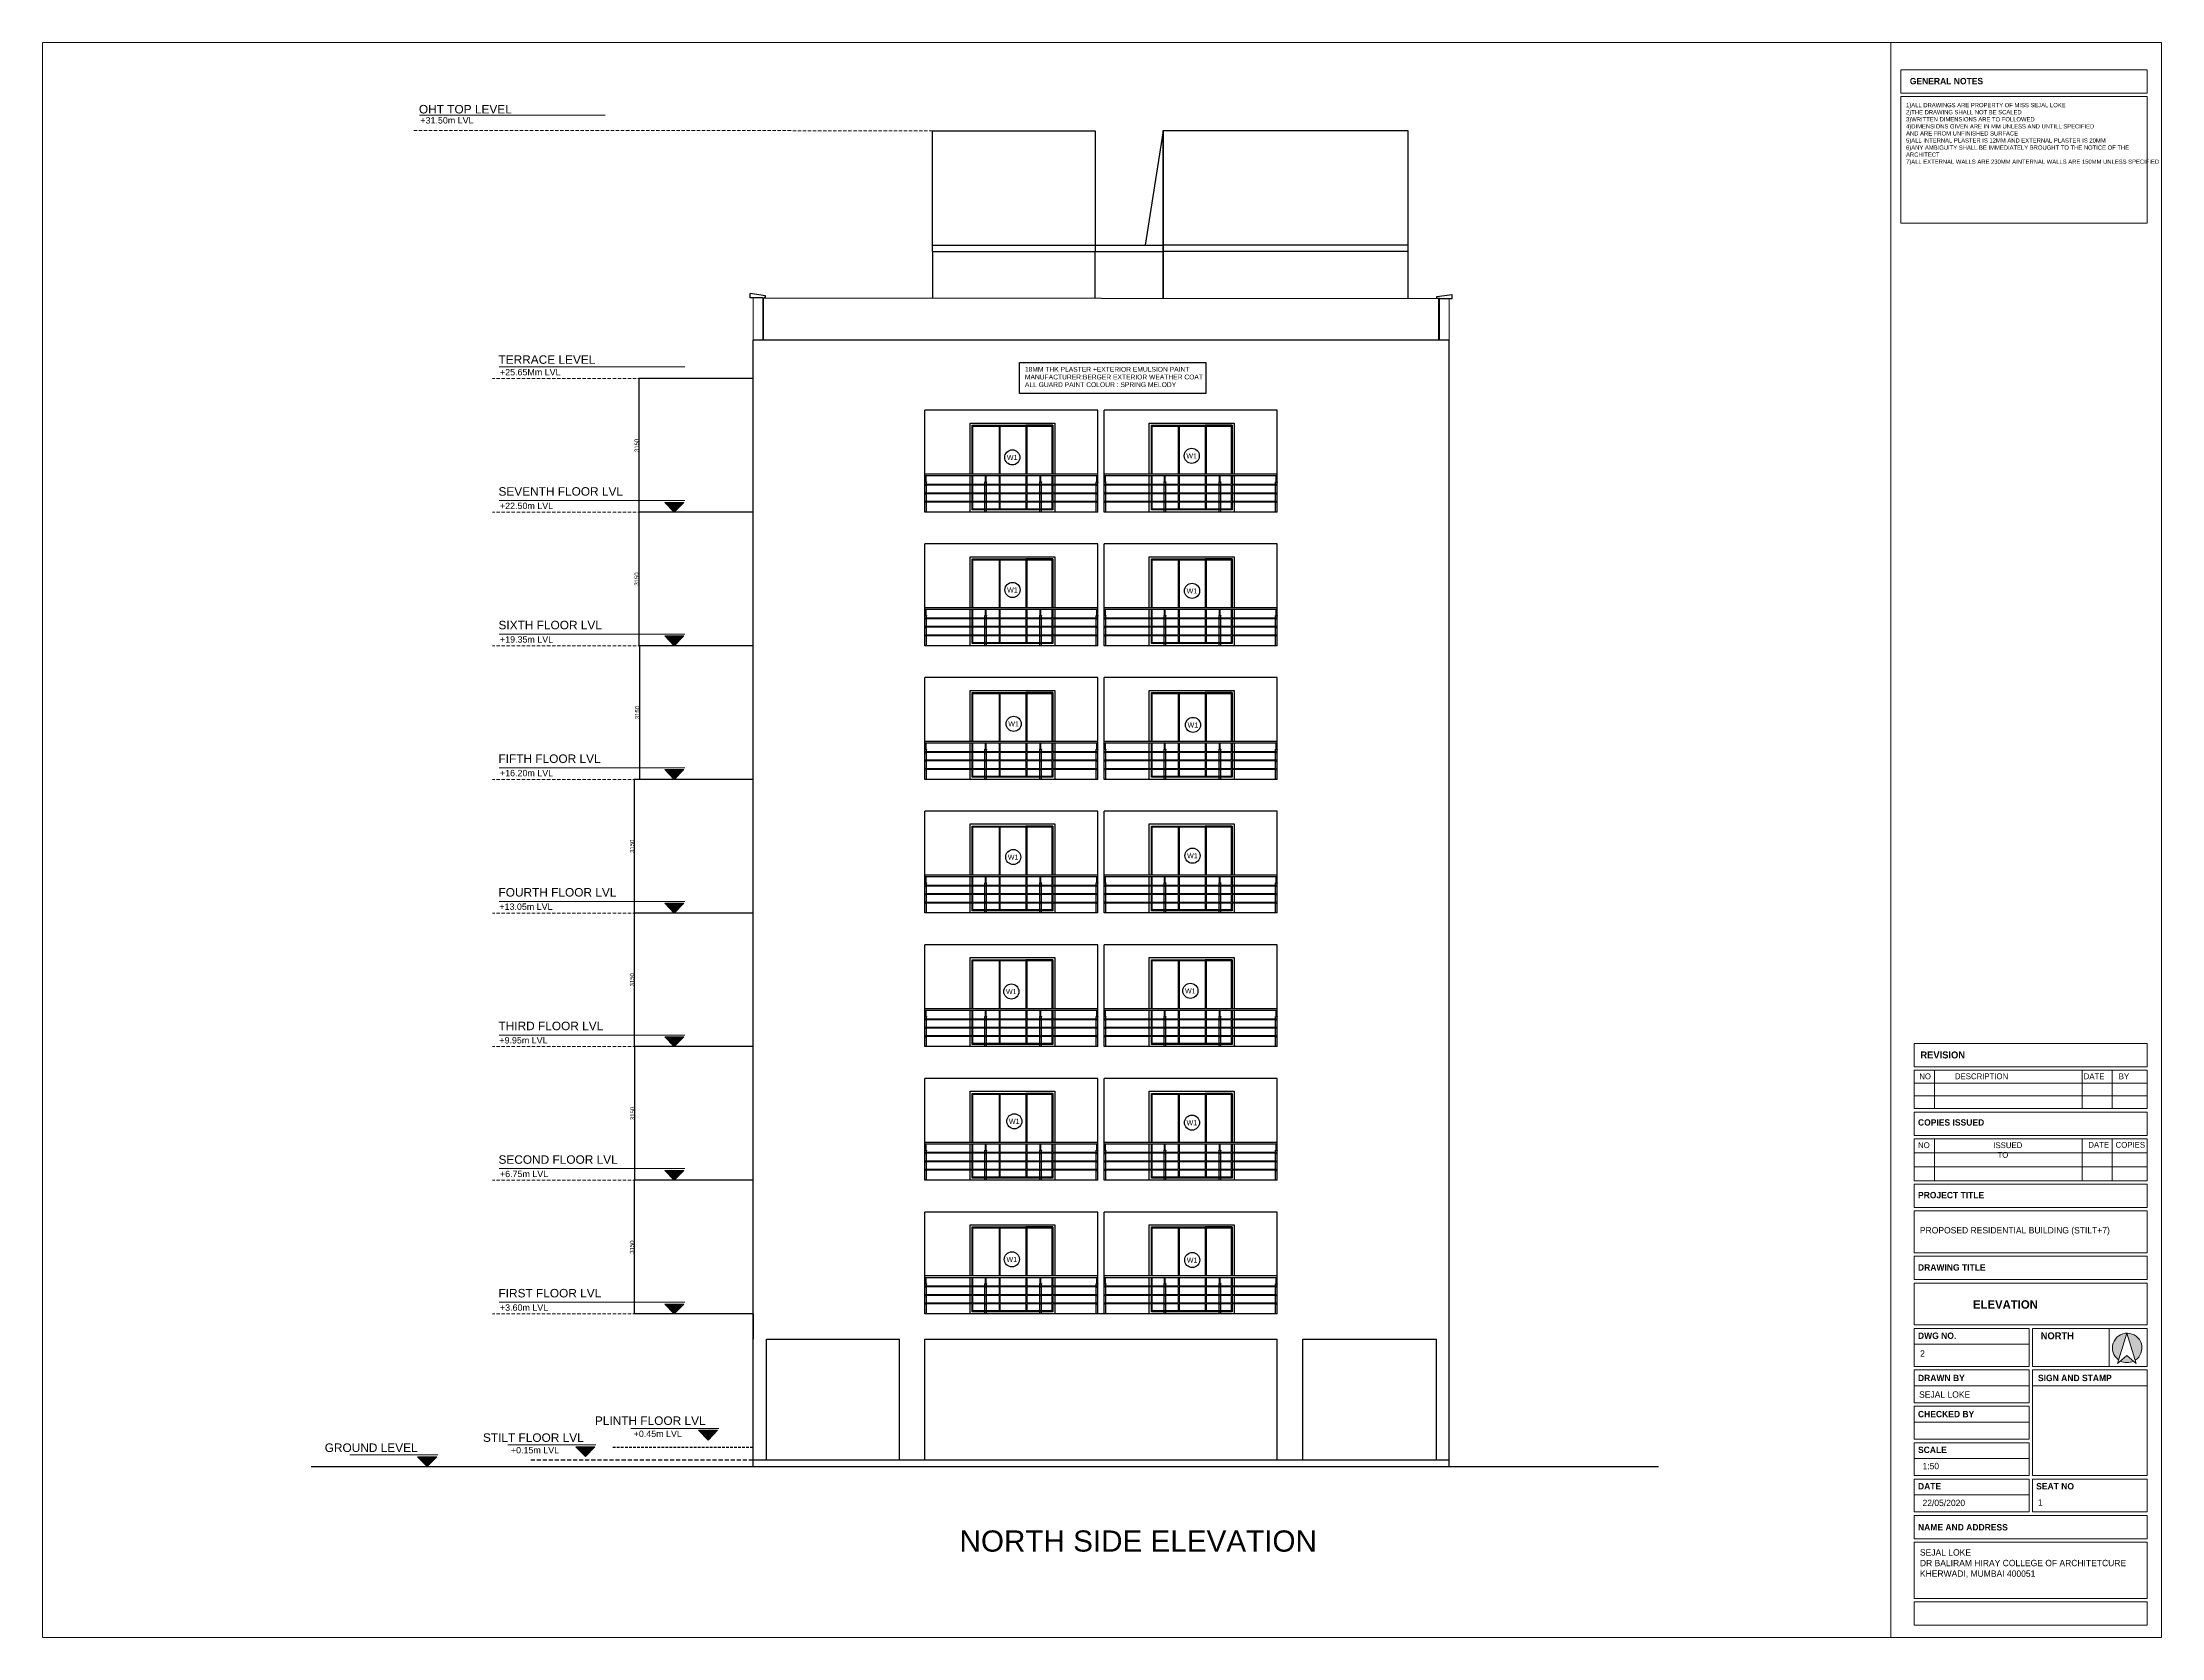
# Model space of a CAD drawing. Header units: millimetres. Extents: x -1932176 to 78768, y -1967 to 1266654.
# Drawn here: x -536919 to -486983, y 476454 to 514061 of the extents above; entities that cross this region are included whole.
import ezdxf

# ---------------------------------------------------------------- set-up
doc = ezdxf.new("R2010")
doc.units = ezdxf.units.MM
for name, pattern in [('DASHED', [0.75, 0.5, -0.25]), ('DASHED2', [9.525, 6.35, -3.175]), ('HIDDEN2', [4.7625, 3.175, -1.5875])]:
    doc.linetypes.add(name, pattern=pattern)
for name, color, linetype, lineweight in [('NAMES', 252, 'Continuous', 15), ('PLASTER', 252, 'Continuous', 15), ('railing', 212, 'Continuous', 25), ('SHEET', 7, 'Continuous', 13)]:
    doc.layers.add(name, color=color, linetype=linetype, lineweight=lineweight)
doc.styles.add('20 scale', font='ARIALN.TTF', dxfattribs={"height": 0.2})
doc.styles.get("Standard").update_dxf_attribs({"font": 'arial.ttf'})
doc.dimstyles.new('ISO-25', dxfattribs={"dimtxt": 150, "dimasz": 2.5, "dimexe": 1.25, "dimexo": 0.625, "dimtad": 1, "dimtxsty": 'Standard', "dimcen": 2.5, "dimadec": 0, "dimazin": 0, "dimtfac": 1, "dimtmove": 0, "dimatfit": 3, "dimfxl": 1, "dimarcsym": 0})

msp = doc.modelspace()

# ---------------------------------------------------------------- texts
at = {"color": 7, "linetype": 'Continuous', "lineweight": 20, "ltscale": 2}
for s, height, p in [('OHT TOP LEVEL ', 200, (-528046.96941, 512385.4408)), ('+31.50m LVL', 150, (-528011.8352, 512148.43022))]:
    msp.add_text(s, height=height, dxfattribs=at).set_placement(p)
at = {"ltscale": 30}
for s, p in [('18MM THK PLASTER +EXTERIOR EMULSION PAINT', (-513767.46208, 506297.40703)), ('ALL GUARD PAINT COLOUR : SPRING MELODY', (-513767.46208, 505934.87431)), ('MANUFACTURER:BERGER EXTERIOR WEATHER COAT ', (-513767.46208, 506116.14067))]:
    msp.add_text(s, height=112.8392728, dxfattribs=at).set_placement(p)
at = {"color": 252, "transparency": 16777216, "char_height": 120, "attachment_point": 1}
for insert in [(-509964.08737, 504372.63361), (-514192.87451, 504335.80989), (-514187.52104, 501211.0722), (-509956.9295, 501188.88184), (-514159.76357, 498055.58032), (-509935.34149, 498029.08625), (-514170.53879, 494915.07856), (-509946.12184, 494945.73127), (-514214.59566, 491743.84939), (-509996.26794, 491760.08729), (-514144.57549, 488684.63676), (-509958.55807, 488653.8066), (-514202.59474, 485430.35077), (-509952.67369, 485414.33079)]:
    msp.add_mtext_dynamic_manual_height_columns('W1', width=74.86437, gutter_width=11139.68641, heights=[0], dxfattribs=dict(at, insert=insert))
at = {"ltscale": 30, "insert": (-515307.88494, 478981.36717), "char_height": 500, "attachment_point": 1}
msp.add_mtext_dynamic_manual_height_columns('NORTH SIDE ELEVATION', width=10332.6613347, gutter_width=12.5, heights=[0], dxfattribs=at)
at = {"layer": 'NAMES', "color": 7, "linetype": 'Continuous', "lineweight": 20, "ltscale": 2}
for s, height, p in [('TERRACE LEVEL', 200, (-526171.6444, 506483.62915)), ('+25.65Mm LVL', 150, (-526136.51019, 506210.84263)), ('SEVENTH FLOOR LVL', 200, (-526171.6444, 503374.57884)), ('+22.50m LVL', 150, (-526136.51019, 503060.84263)), ('SIXTH FLOOR LVL', 200, (-526171.6444, 500224.57884)), ('+19.35m LVL', 150, (-526136.51019, 499910.84263)), ('FIFTH FLOOR LVL', 200, (-526171.6444, 497074.57884)), ('+16.20m LVL', 150, (-526136.51019, 496760.84263)), ('FOURTH FLOOR LVL', 200, (-526171.6444, 493924.57884)), ('+13.05m LVL', 150, (-526150.70772, 493610.84263)), ('THIRD FLOOR LVL', 200, (-526171.6444, 490774.57884)), ('+9.95m LVL', 150, (-526150.70772, 490460.84263)), ('SECOND FLOOR LVL ', 200, (-526171.6444, 487624.57884)), ('+6.75m LVL', 150, (-526136.51019, 487310.84263)), ('FIRST FLOOR LVL ', 200, (-526171.6444, 484474.57884)), ('+3.60m LVL', 150, (-526136.51019, 484160.84263)), ('PLINTH FLOOR LVL ', 200, (-523899.49047, 481469.03893)), ('GROUND LEVEL', 200, (-530266.18479, 480831.4414)), ('STILT FLOOR LVL ', 200, (-526537.97284, 481069.17304)), ('+0.15m LVL', 150, (-525878.80704, 480798.57427)), ('+0.45m LVL', 150, (-522986.04393, 481185.8047))]:
    msp.add_text(s, height=height, dxfattribs=at).set_placement(p)
at = {"layer": 'SHEET', "linetype": 'ByBlock', "lineweight": 20, "attachment_point": 1}
for s, width, insert, char_height in [('{\\fCentury Gothic|b1|i0|c0|p34;GENERAL NOTES}', 2437.1509055, (-492916.59629, 513223.12768), 150), ('{\\fCentury Gothic|b1|i0|c0|p34;COPIES ISSUED}', 2437.1509055, (-492723.79229, 488674.80809), 150), ('{\\fCentury Gothic|b1|i0|c0|p34;PROJECT TITLE}', 2437.1509055, (-492723.79229, 486961.4735), 150), ('{\\fCentury Gothic|b0|i0|c0|p34;PROPOSED RESIDENTIAL BUILDING (STILT+7)}', 4907.5748606, (-492678.30198, 486132.65812), 150), ('{\\fCentury Gothic|b1|i0|c0|p34;DRAWING TITLE}', 2437.1509055, (-492723.79229, 485256.44921), 150), ('{\\fCentury Gothic|b1|i0|c0|p34;ELEVATION }', 4907.5748606, (-491428.47745, 484407.99937), 200), ('{\\fCentury Gothic|b1|i0|c0|p34;DWG NO.}', 2437.1509055, (-492723.79229, 483646.52908), 150), ('{\\fCentury Gothic|b1|i0|c0|p34;DRAWN BY}', 2437.1509055, (-492723.79229, 482650.81078), 150), ('{\\fCentury Gothic|b1|i0|c0|p34;SIGN AND STAMP}', 2437.1509055, (-489896.57874, 482650.81078), 150), ('{\\fCentury Gothic|b1|i0|c0|p34;CHECKED BY}', 2437.1509055, (-492723.79229, 481798.87855), 150), ('{\\fCentury Gothic|b1|i0|c0|p34;SCALE}', 2437.1509055, (-492723.79229, 480956.3679), 150), ('{\\fCentury Gothic|b1|i0|c0|p34;DATE}', 2437.1509055, (-492723.79229, 480097.45663), 150), ('{\\fCentury Gothic|b1|i0|c0|p34;SEAT NO }', 2437.1509055, (-489939.11165, 480097.45663), 150), ('{\\fCentury Gothic|b1|i0|c0|p34;NAME AND ADDRESS}', 2437.1509055, (-492723.79229, 479131.10575), 150), ('{\\fCentury Gothic|b0|i0|c0|p34;SEJAL LOKE\\PDR BALIRAM HIRAY COLLEGE OF ARCHITETCURE \\PKHERWADI, MUMBAI 400051}', 4907.5748606, (-492678.30198, 478538.14673), 150)]:
    msp.add_mtext_dynamic_manual_height_columns(s, width=width, gutter_width=57.3737, heights=[0], dxfattribs=dict(at, insert=insert, char_height=char_height))
at = {"layer": 'SHEET', "color": 18, "linetype": 'ByBlock', "lineweight": 9, "true_color": 0x000000, "insert": (-493005.03062, 512631.78934), "char_height": 100, "attachment_point": 1}
msp.add_mtext_dynamic_manual_height_columns('{\\fCentury Gothic|b0|i0|c0|p34;1)ALL DRAWINGS ARE PROPERTY OF MISS SEJAL LOKE\\P2)THE DRAWING SHALL NOT BE SCALED \\P3)WRITTEN DIMENSIONS ARE TO FOLLOWED \\P4)DIMENSIONS GIVEN ARE IN MM UNLESS AND UNTILL SPECIFIED \\PAND ARE FROM UNFINISHED SURFACE \\P5)ALL INTERNAL PLASTER IS 12MM AND EXTERNAL PLASTER IS 20MM\\P6)ANY AMBIGUITY SHALL BE IMMEDIATELY BROUGHT TO THE NOTICE OF THE ARCHITECT \\P7)ALL EXTERNAL WALLS ARE 230MM AINTERNAL WALLS ARE 150MM UNLESS SPECIFIED}', width=5543.582225, gutter_width=57.3737, heights=[0], dxfattribs=at)
at = {"layer": 'SHEET', "color": 18, "linetype": 'Continuous', "lineweight": 9, "ltscale": 50, "true_color": 0x000000, "attachment_point": 1, "style": '20 scale'}
for s, width, heights, insert, char_height in [('{\\fCentury Gothic|b1|i0|c0|p34;REVISION  }', 66.4831048, [6.59764], (-492666.87796, 490273.11096), 164.6116632), ('\\pi-135.47;{\\fCentury Gothic|b0|i0|c0|p34;NO}', 8.7279214, [4.14976], (-492558.62236, 489755.3161), 137.176386), ('\\pi-565.24;{\\fCentury Gothic|b0|i0|c0|p34;DESCRIPTION}', 34.9161875, [4.14976], (-491287.18208, 489755.3161), 137.176386), ('\\pi-215.3;{\\fCentury Gothic|b0|i0|c0|p34;DATE}', 12.8232824, [4.14976], (-488603.05447, 489755.3161), 137.176386), ('\\pi-93.109;{\\fCentury Gothic|b0|i0|c0|p34;BY}', 13.5326087, [4.14976], (-487899.43386, 489755.3161), 137.176386), ('\\pi-135.47;{\\fCentury Gothic|b0|i0|c0|p34;NO}', 8.7279214, [4.14976], (-492587.0294, 488131.44172), 137.176386), ('\\pi-215.3;{\\fCentury Gothic|b0|i0|c0|p34;DATE}', 12.8232824, [4.14976], (-488494.4846, 488140.26623), 137.176386), ('\\pi-319.39;{\\fCentury Gothic|b0|i0|c0|p34;COPIES}', 13.5326087, [4.14976], (-487747.86267, 488140.26623), 137.176386), ('{\\fCentury Gothic|b1|i0|c0|p34;NORTH}', 30.7331048, [4.78312], (-489832.63157, 483651.8136), 164.6116632), ('{\\fCentury Gothic|b0|i0|c0|p34;2}', 689.9624133, [4.78312], (-492674.04125, 483227.23683), 150), ('{\\fCentury Gothic|b0|i0|c0|p34;SEJAL LOKE}', 2212.0658659, [4.78312], (-492697.92565, 482260.39896), 150), ('{\\fCentury Gothic|b0|i0|c0|p34;1:50}', 30.7331048, [4.78312], (-492616.96431, 480574.01877), 150), ('{\\fCentury Gothic|b0|i0|c0|p34;22/05/2020}', 1240.2372357, [4.78312], (-492616.96431, 479704.95746), 150), ('{\\fCentury Gothic|b0|i0|c0|p34;1}', 689.9624133, [4.78312], (-489897.80963, 479717.22436), 150)]:
    msp.add_mtext_dynamic_manual_height_columns(s, width=width, gutter_width=1125, heights=heights, dxfattribs=dict(at, insert=insert, char_height=char_height))
at = {"layer": 'SHEET', "color": 18, "linetype": 'Continuous', "lineweight": 9, "ltscale": 50, "true_color": 0x000000}
note = msp.add_mtext_dynamic_manual_height_columns('\\pi-271.72;{\\fCentury Gothic|b0|i0|c0|p34;ISSUED }', width=34.9161875, gutter_width=430.8795, heights=[4.14976, 0], dxfattribs=dict(at, insert=(-491315.58912, 488131.44172), char_height=137.176386, attachment_point=1, style='20 scale'))
for column, words in zip(note.columns.linked_columns, ['\\pi-99.249;{\\fCentury Gothic|b0|i0|c0|p34;TO}']):
    column.text = words

# ---------------------------------------------------------------- blocks, each defined once
blk = doc.blocks.new('ригеледержатель')
at = {"layer": 'railing', "ltscale": 10}
blk.add_lwpolyline([(148240, 1192435), (148270, 1192435), (148270, 1192417), (148240, 1192417)], close=True, dxfattribs=at)
blk.add_circle((148255, 1192426), 3, dxfattribs=at)
blk = doc.blocks.new('*D615')
at = {"color": 0, "lineweight": -2, "ltscale": 30, "transparency": 16777216}
for p, q in [((-520175, 502986), (-522865, 502986)), ((-522864, 502984), (-522864, 499839)), ((-520175, 499836), (-522865, 499836))]:
    blk.add_line(p, q, dxfattribs=at)
at = {"color": 0, "ltscale": 30, "transparency": 16777216}
for points in [[(-522865, 502984), (-522864, 502984), (-522864, 502986)], [(-522865, 499839), (-522864, 499839), (-522864, 499836)]]:
    blk.add_solid(points, dxfattribs=at)
at = {"layer": 'Defpoints', "color": 0, "ltscale": 30, "transparency": 16777216}
for p in [(-520174, 502986), (-522864, 499836), (-520174, 499836)]:
    blk.add_point(p, dxfattribs=at)
at = {"color": 0, "ltscale": 30, "transparency": 16777216, "insert": (-522916, 501411), "char_height": 100, "attachment_point": 5, "rotation": 90}
blk.add_mtext('3150', dxfattribs=at)
blk = doc.blocks.new('*D616')
at = {"color": 0, "lineweight": -2, "ltscale": 30, "transparency": 16777216}
for p, q in [((-520175, 496686), (-522975, 496686)), ((-522973, 496684), (-522973, 493539)), ((-520175, 493536), (-522975, 493536))]:
    blk.add_line(p, q, dxfattribs=at)
at = {"color": 0, "ltscale": 30, "transparency": 16777216}
for points in [[(-522974, 496684), (-522973, 496684), (-522973, 496686)], [(-522974, 493539), (-522973, 493539), (-522973, 493536)]]:
    blk.add_solid(points, dxfattribs=at)
at = {"layer": 'Defpoints', "color": 0, "ltscale": 30, "transparency": 16777216}
for p in [(-520174, 496686), (-522973, 493536), (-520174, 493536)]:
    blk.add_point(p, dxfattribs=at)
at = {"color": 0, "ltscale": 30, "transparency": 16777216, "insert": (-523025, 495111), "char_height": 100, "attachment_point": 5, "rotation": 90}
blk.add_mtext('3150', dxfattribs=at)
blk = doc.blocks.new('*D617')
at = {"color": 0, "lineweight": -2, "ltscale": 30, "transparency": 16777216}
for p, q in [((-520175, 493536), (-522974, 493536)), ((-522973, 493534), (-522973, 490389)), ((-520175, 490386), (-522974, 490386))]:
    blk.add_line(p, q, dxfattribs=at)
at = {"color": 0, "ltscale": 30, "transparency": 16777216}
for points in [[(-522973, 493534), (-522973, 493534), (-522973, 493536)], [(-522973, 490389), (-522973, 490389), (-522973, 490386)]]:
    blk.add_solid(points, dxfattribs=at)
at = {"layer": 'Defpoints', "color": 0, "ltscale": 30, "transparency": 16777216}
for p in [(-520174, 493536), (-522973, 490386), (-520174, 490386)]:
    blk.add_point(p, dxfattribs=at)
at = {"color": 0, "ltscale": 30, "transparency": 16777216, "insert": (-523025, 491961), "char_height": 100, "attachment_point": 5, "rotation": 90}
blk.add_mtext('3150', dxfattribs=at)
blk = doc.blocks.new('*D618')
at = {"color": 0, "lineweight": -2, "ltscale": 30, "transparency": 16777216}
for p, q in [((-520175, 490386), (-522964, 490386)), ((-522963, 490384), (-522963, 487239)), ((-520175, 487236), (-522964, 487236))]:
    blk.add_line(p, q, dxfattribs=at)
at = {"color": 0, "ltscale": 30, "transparency": 16777216}
for points in [[(-522963, 490384), (-522963, 490384), (-522963, 490386)], [(-522963, 487239), (-522963, 487239), (-522963, 487236)]]:
    blk.add_solid(points, dxfattribs=at)
at = {"layer": 'Defpoints', "color": 0, "ltscale": 30, "transparency": 16777216}
for p in [(-520174, 490386), (-522963, 487236), (-520174, 487236)]:
    blk.add_point(p, dxfattribs=at)
at = {"color": 0, "ltscale": 30, "transparency": 16777216, "insert": (-523015, 488811), "char_height": 100, "attachment_point": 5, "rotation": 90}
blk.add_mtext('3150', dxfattribs=at)
blk = doc.blocks.new('*D619')
at = {"color": 0, "lineweight": -2, "ltscale": 30, "transparency": 16777216}
for p, q in [((-520175, 487236), (-522975, 487236)), ((-522974, 487234), (-522974, 484089)), ((-520175, 484086), (-522975, 484086))]:
    blk.add_line(p, q, dxfattribs=at)
at = {"color": 0, "ltscale": 30, "transparency": 16777216}
for points in [[(-522974, 487234), (-522973, 487234), (-522974, 487236)], [(-522974, 484089), (-522973, 484089), (-522974, 484086)]]:
    blk.add_solid(points, dxfattribs=at)
at = {"layer": 'Defpoints', "color": 0, "ltscale": 30, "transparency": 16777216}
for p in [(-520174, 487236), (-522974, 484086), (-520174, 484086)]:
    blk.add_point(p, dxfattribs=at)
at = {"color": 0, "ltscale": 30, "transparency": 16777216, "insert": (-523026, 485661), "char_height": 100, "attachment_point": 5, "rotation": 90}
blk.add_mtext('3150', dxfattribs=at)
blk = doc.blocks.new('*D620')
at = {"color": 0, "lineweight": -2, "ltscale": 30, "transparency": 16777216}
for p, q in [((-520175, 506136), (-522865, 506136)), ((-522864, 506134), (-522864, 502989)), ((-520175, 502986), (-522865, 502986))]:
    blk.add_line(p, q, dxfattribs=at)
at = {"color": 0, "ltscale": 30, "transparency": 16777216}
for points in [[(-522865, 506134), (-522864, 506134), (-522864, 506136)], [(-522865, 502989), (-522864, 502989), (-522864, 502986)]]:
    blk.add_solid(points, dxfattribs=at)
at = {"layer": 'Defpoints', "color": 0, "ltscale": 30, "transparency": 16777216}
for p in [(-520174, 506136), (-522864, 502986), (-520174, 502986)]:
    blk.add_point(p, dxfattribs=at)
at = {"color": 0, "ltscale": 30, "transparency": 16777216, "insert": (-522916, 504561), "char_height": 100, "attachment_point": 5, "rotation": 90}
blk.add_mtext('3150', dxfattribs=at)
blk = doc.blocks.new('*D621')
at = {"color": 0, "lineweight": -2, "ltscale": 30, "transparency": 16777216}
for p, q in [((-520175, 499836), (-522851, 499836)), ((-522850, 499834), (-522850, 496689)), ((-520175, 496686), (-522851, 496686))]:
    blk.add_line(p, q, dxfattribs=at)
at = {"color": 0, "ltscale": 30, "transparency": 16777216}
for points in [[(-522850, 499834), (-522850, 499834), (-522850, 499836)], [(-522850, 496689), (-522850, 496689), (-522850, 496686)]]:
    blk.add_solid(points, dxfattribs=at)
at = {"layer": 'Defpoints', "color": 0, "ltscale": 30, "transparency": 16777216}
for p in [(-520174, 499836), (-522850, 496686), (-520174, 496686)]:
    blk.add_point(p, dxfattribs=at)
at = {"color": 0, "ltscale": 30, "transparency": 16777216, "insert": (-522902, 498261), "char_height": 100, "attachment_point": 5, "rotation": 90}
blk.add_mtext('3150', dxfattribs=at)

# ---------------------------------------------------------------- dimensions: what is measured, and where the dimension line sits
at = {"color": 252, "ltscale": 30}
for base, p1, p2, picture, middle in [((-522864.22922, 502986.49007), (-520174.35117, 506136.49007), (-520174.35117, 502986.49007), '*D620', (-522915.94562, 504561.49007)), ((-522864.22922, 499836.49007), (-520174.35117, 502986.49007), (-520174.35117, 499836.49007), '*D615', (-522915.94562, 501411.49007)), ((-522973.41713, 493536.49007), (-520174.35117, 496686.49007), (-520174.35117, 493536.49007), '*D616', (-523025.13353, 495111.49007)), ((-522972.95792, 490386.49007), (-520174.35117, 493536.49007), (-520174.35117, 490386.49007), '*D617', (-523024.67432, 491961.49007)), ((-522963.04137, 487236.49007), (-520174.35117, 490386.49007), (-520174.35117, 487236.49007), '*D618', (-523014.75777, 488811.49007)), ((-522973.84261, 484086.49007), (-520174.35117, 487236.49007), (-520174.35117, 484086.49007), '*D619', (-523025.55902, 485661.49007))]:
    dim = msp.add_linear_dim(base=base, p1=p1, p2=p2, angle=90, dimstyle='ISO-25', override={"dimtxt": 100}, dxfattribs=at)
    dim.commit()
    dim.dimension.update_dxf_attribs({"geometry": picture, "text_midpoint": middle})
dim = msp.add_linear_dim(base=(-522849.96257, 496686.49007), p1=(-520174.35117, 499836.49007), p2=(-520174.35117, 496686.49007), angle=90, dimstyle='ISO-25', override={"dimtxt": 100}, dxfattribs=at)
dim.commit()
dim.dimension.update_dxf_attribs({"geometry": '*D621', "text_midpoint": (-522849.96257, 498261.49007), "dimtype": 160})

# ---------------------------------------------------------------- hatches: boundary and pattern name
at = {"layer": 'NAMES', "linetype": 'Continuous', "lineweight": 20, "ltscale": 2, "transparency": 33554687}
h = msp.add_hatch(color=7, dxfattribs=at)
h.dxf.hatch_style = 1
h.paths.add_polyline_path([(-521804.52351, 503216.90714), (-522029.00561, 502986.49007), (-522253.48772, 503216.90714)])
h = msp.add_hatch(color=7, dxfattribs=at)
h.dxf.hatch_style = 1
h.paths.add_polyline_path([(-521804.52351, 500066.90714), (-522029.00561, 499836.49007), (-522253.48772, 500066.90714)])
h = msp.add_hatch(color=7, dxfattribs=at)
h.dxf.hatch_style = 1
h.paths.add_polyline_path([(-521804.52351, 496916.90714), (-522029.00561, 496686.49007), (-522253.48772, 496916.90714)])
h = msp.add_hatch(color=7, dxfattribs=at)
h.dxf.hatch_style = 1
h.paths.add_polyline_path([(-521804.52351, 493766.90714), (-522029.00561, 493536.49007), (-522253.48772, 493766.90714)])
h = msp.add_hatch(color=7, dxfattribs=at)
h.dxf.hatch_style = 1
h.paths.add_polyline_path([(-521804.52351, 490616.90714), (-522029.00561, 490386.49007), (-522253.48772, 490616.90714)])
h = msp.add_hatch(color=7, dxfattribs=at)
h.dxf.hatch_style = 1
h.paths.add_polyline_path([(-521804.52351, 487466.90714), (-522029.00561, 487236.49007), (-522253.48772, 487466.90714)])
h = msp.add_hatch(color=7, dxfattribs=at)
h.dxf.hatch_style = 1
h.paths.add_polyline_path([(-521804.52351, 484316.90714), (-522029.00561, 484086.49007), (-522253.48772, 484316.90714)])
h = msp.add_hatch(color=7, dxfattribs=at)
h.dxf.hatch_style = 1
h.paths.add_polyline_path([(-523899.94558, 480954.63879), (-524124.42768, 480724.22171), (-524348.90979, 480954.63879)])
h = msp.add_hatch(color=7, dxfattribs=at)
h.dxf.hatch_style = 1
h.paths.add_polyline_path([(-521007.18247, 481341.86922), (-521231.66457, 481111.45214), (-521456.14668, 481341.86922)])
h = msp.add_hatch(color=7, dxfattribs=at)
h.dxf.hatch_style = 1
h.paths.add_polyline_path([(-527628.15753, 480716.90714), (-527852.63964, 480486.49007), (-528077.12174, 480716.90714)])
at = {"layer": 'SHEET', "linetype": 'ByBlock', "lineweight": 20, "transparency": 33554687}
h = msp.add_hatch(color=0, dxfattribs=at)
h.dxf.hatch_style = 1
h.paths.add_polyline_path([(-487803.24934, 483628.46869), (-487605.59082, 482992.89411, 3.231701641), (-487998.07209, 483002.0126)])
h.paths.add_polyline_path([(-487803.24934, 483104.97786), (-487954.9352, 482975.53389, 0.2347967333), (-487645.61622, 482970.45869)])

# ---------------------------------------------------------------- linework, layer by layer
at = {"color": 7, "linetype": 'Continuous', "lineweight": 20, "ltscale": 2}
for p in [(-525717.30094, 512347.8093), (-523654.70992, 512347.8093)]:
    msp.add_line(p, (-528032.51938, 512347.8093), dxfattribs=at)
at = {"color": 7, "linetype": 'HIDDEN2', "lineweight": 20, "ltscale": 25}
msp.add_line((-515944.79957, 511978.20414), (-528162.86417, 511982.50621), dxfattribs=at)
at = {"ltscale": 30}
for p, q in [((-515944.79957, 509133.20414), (-515944.79957, 511978.20414)), ((-515944.79957, 511978.20414), (-512109.12908, 511978.20414)), ((-512109.12908, 511978.20414), (-512109.12908, 509133.20414)), ((-510506.34422, 511978.20414), (-510930.19312, 509283.20414)), ((-510506.34422, 509137.50621), (-510506.34422, 511982.50621)), ((-510506.34422, 511982.50621), (-504742.15471, 511982.50621)), ((-510506.34422, 511978.20414), (-510506.34422, 508026.86445)), ((-504742.15471, 511982.50621), (-504742.15471, 508020.35127)), ((-515944.79957, 509283.20414), (-510506.34422, 509283.20414)), ((-515944.79957, 509133.20414), (-515944.79957, 508021.94896)), ((-515944.79957, 509133.20414), (-510506.34422, 509133.20414)), ((-512109.12908, 508025.41579), (-512109.12908, 509133.20414)), ((-510506.34422, 509287.50621), (-504742.15471, 509287.50621)), ((-510506.34422, 508026.86445), (-510506.34422, 509137.50621)), ((-510506.34422, 509137.50621), (-504742.15471, 509137.50621)), ((-520174.35117, 480487.50621), (-520174.35117, 507037.50621)), ((-503771.3111, 507037.50621), (-520174.35117, 507037.50621)), ((-503771.3111, 480487.50621), (-503771.3111, 507037.50621)), ((-516122.6981, 502987.50621), (-516122.6981, 505387.03521)), ((-512047.6981, 505387.03521), (-516122.6981, 505387.03521)), ((-512047.6981, 502987.50621), (-512047.6981, 505387.03521)), ((-511897.6981, 502987.50621), (-511897.6981, 505387.03521)), ((-507822.6981, 505387.03521), (-511897.6981, 505387.03521)), ((-507822.6981, 502987.50621), (-507822.6981, 505387.03521)), ((-515011.01307, 505035.00621), (-513111.01307, 505035.00621)), ((-515011.01307, 505035.00621), (-514378.01307, 505035.00621)), ((-514378.01307, 505015.00621), (-514378.01307, 503879.53521)), ((-514358.01307, 505015.00621), (-514358.01307, 503879.53521)), ((-513111.01307, 505035.00621), (-513744.01307, 505035.00621)), ((-513744.01307, 505015.00621), (-513744.01307, 503879.53521)), ((-513724.01307, 505015.00621), (-513724.01307, 503879.53521)), ((-513111.01307, 505035.00621), (-513111.01307, 504560.30825)), ((-510786.01307, 505035.00621), (-508886.01307, 505035.00621)), ((-510786.01307, 505035.00621), (-510153.01307, 505035.00621)), ((-510153.01307, 505015.00621), (-510153.01307, 503879.53521)), ((-510133.01307, 505015.00621), (-510133.01307, 503879.53521)), ((-508886.01307, 505035.00621), (-509519.01307, 505035.00621)), ((-509519.01307, 505015.00621), (-509519.01307, 503879.53521)), ((-509499.01307, 505015.00621), (-509499.01307, 503879.53521)), ((-508886.01307, 505035.00621), (-508886.01307, 504560.30825)), ((-512047.6981, 503879.53521), (-516122.6981, 503879.53521)), ((-507822.6981, 503879.53521), (-511897.6981, 503879.53521)), ((-512047.6981, 503839.53521), (-516122.6981, 503839.53521)), ((-514378.01307, 503637.53521), (-516122.6981, 503637.53521)), ((-514378.01307, 503621.53521), (-516122.6981, 503621.53521)), ((-515011.01307, 503437.53521), (-516122.6981, 503437.53521)), ((-515011.01307, 503421.53521), (-516122.6981, 503421.53521)), ((-514378.01307, 503437.53521), (-514991.01307, 503437.53521)), ((-514378.01307, 503421.53521), (-514991.01307, 503421.53521)), ((-514378.01307, 503839.53521), (-514378.01307, 503637.53521)), ((-514378.01307, 503621.53521), (-514378.01307, 503437.53521)), ((-514378.01307, 503421.53521), (-514378.01307, 503237.53521)), ((-514358.01307, 503839.53521), (-514358.01307, 503637.53521)), ((-513744.01307, 503637.53521), (-514358.01307, 503637.53521)), ((-514358.01307, 503621.53521), (-514358.01307, 503437.53521)), ((-513744.01307, 503621.53521), (-514358.01307, 503621.53521)), ((-513744.01307, 503437.53521), (-514358.01307, 503437.53521)), ((-514358.01307, 503421.53521), (-514358.01307, 503237.53521)), ((-513744.01307, 503421.53521), (-514358.01307, 503421.53521)), ((-513744.01307, 503839.53521), (-513744.01307, 503637.53521)), ((-513744.01307, 503621.53521), (-513744.01307, 503437.53521)), ((-513744.01307, 503421.53521), (-513744.01307, 503237.53521)), ((-513724.01307, 503839.53521), (-513724.01307, 503637.53521)), ((-513131.01307, 503637.53521), (-513724.01307, 503637.53521)), ((-513724.01307, 503621.53521), (-513724.01307, 503437.53521)), ((-513131.01307, 503621.53521), (-513724.01307, 503621.53521)), ((-513131.01307, 503437.53521), (-513724.01307, 503437.53521)), ((-513724.01307, 503421.53521), (-513724.01307, 503237.53521)), ((-513131.01307, 503421.53521), (-513724.01307, 503421.53521)), ((-512047.6981, 503637.53521), (-513111.01307, 503637.53521)), ((-512047.6981, 503621.53521), (-513111.01307, 503621.53521)), ((-512047.6981, 503437.53521), (-513111.01307, 503437.53521)), ((-512047.6981, 503421.53521), (-513111.01307, 503421.53521)), ((-507822.6981, 503839.53521), (-511897.6981, 503839.53521)), ((-510153.01307, 503637.53521), (-511897.6981, 503637.53521)), ((-510153.01307, 503621.53521), (-511897.6981, 503621.53521)), ((-510786.01307, 503437.53521), (-511897.6981, 503437.53521)), ((-510786.01307, 503421.53521), (-511897.6981, 503421.53521)), ((-510153.01307, 503437.53521), (-510766.01307, 503437.53521)), ((-510153.01307, 503421.53521), (-510766.01307, 503421.53521)), ((-510153.01307, 503839.53521), (-510153.01307, 503637.53521)), ((-510153.01307, 503621.53521), (-510153.01307, 503437.53521)), ((-510153.01307, 503421.53521), (-510153.01307, 503237.53521)), ((-510133.01307, 503839.53521), (-510133.01307, 503637.53521)), ((-509519.01307, 503637.53521), (-510133.01307, 503637.53521)), ((-510133.01307, 503621.53521), (-510133.01307, 503437.53521)), ((-509519.01307, 503621.53521), (-510133.01307, 503621.53521)), ((-509519.01307, 503437.53521), (-510133.01307, 503437.53521)), ((-510133.01307, 503421.53521), (-510133.01307, 503237.53521)), ((-509519.01307, 503421.53521), (-510133.01307, 503421.53521)), ((-509519.01307, 503839.53521), (-509519.01307, 503637.53521)), ((-509519.01307, 503621.53521), (-509519.01307, 503437.53521)), ((-509519.01307, 503421.53521), (-509519.01307, 503237.53521)), ((-509499.01307, 503839.53521), (-509499.01307, 503637.53521)), ((-508906.01307, 503637.53521), (-509499.01307, 503637.53521)), ((-509499.01307, 503621.53521), (-509499.01307, 503437.53521)), ((-508906.01307, 503621.53521), (-509499.01307, 503621.53521)), ((-508906.01307, 503437.53521), (-509499.01307, 503437.53521)), ((-509499.01307, 503421.53521), (-509499.01307, 503237.53521)), ((-508906.01307, 503421.53521), (-509499.01307, 503421.53521)), ((-507822.6981, 503637.53521), (-508886.01307, 503637.53521)), ((-507822.6981, 503621.53521), (-508886.01307, 503621.53521)), ((-507822.6981, 503437.53521), (-508886.01307, 503437.53521)), ((-507822.6981, 503421.53521), (-508886.01307, 503421.53521)), ((-515011.01307, 503237.53521), (-516122.6981, 503237.53521)), ((-515011.01307, 503221.53521), (-516122.6981, 503221.53521)), ((-512047.6981, 502987.50621), (-516122.6981, 502987.50621)), ((-514378.01307, 503237.53521), (-514991.01307, 503237.53521)), ((-514378.01307, 503221.53521), (-514991.01307, 503221.53521)), ((-514378.01307, 503221.53521), (-514378.01307, 503057.50621)), ((-513744.01307, 503237.53521), (-514358.01307, 503237.53521)), ((-514358.01307, 503221.53521), (-514358.01307, 503057.50621)), ((-513744.01307, 503221.53521), (-514358.01307, 503221.53521)), ((-513744.01307, 503221.53521), (-513744.01307, 503057.50621)), ((-513131.01307, 503237.53521), (-513724.01307, 503237.53521)), ((-513724.01307, 503221.53521), (-513724.01307, 503057.50621)), ((-513131.01307, 503221.53521), (-513724.01307, 503221.53521)), ((-512047.6981, 503237.53521), (-513111.01307, 503237.53521)), ((-512047.6981, 503221.53521), (-513111.01307, 503221.53521)), ((-510786.01307, 503237.53521), (-511897.6981, 503237.53521)), ((-510786.01307, 503221.53521), (-511897.6981, 503221.53521)), ((-507822.6981, 502987.50621), (-511897.6981, 502987.50621)), ((-510153.01307, 503237.53521), (-510766.01307, 503237.53521)), ((-510153.01307, 503221.53521), (-510766.01307, 503221.53521)), ((-510153.01307, 503221.53521), (-510153.01307, 503057.50621)), ((-509519.01307, 503237.53521), (-510133.01307, 503237.53521)), ((-510133.01307, 503221.53521), (-510133.01307, 503057.50621)), ((-509519.01307, 503221.53521), (-510133.01307, 503221.53521)), ((-509519.01307, 503221.53521), (-509519.01307, 503057.50621)), ((-508906.01307, 503237.53521), (-509499.01307, 503237.53521)), ((-509499.01307, 503221.53521), (-509499.01307, 503057.50621)), ((-508906.01307, 503221.53521), (-509499.01307, 503221.53521)), ((-507822.6981, 503237.53521), (-508886.01307, 503237.53521)), ((-507822.6981, 503221.53521), (-508886.01307, 503221.53521)), ((-516122.6981, 499837.50621), (-516122.6981, 502237.03521)), ((-512047.6981, 502237.03521), (-516122.6981, 502237.03521)), ((-515011.01307, 501885.00621), (-513111.01307, 501885.00621)), ((-515011.01307, 501885.00621), (-514378.01307, 501885.00621)), ((-514378.01307, 501865.00621), (-514378.01307, 500729.53521)), ((-514358.01307, 501865.00621), (-514358.01307, 500729.53521)), ((-513111.01307, 501885.00621), (-513744.01307, 501885.00621)), ((-513744.01307, 501865.00621), (-513744.01307, 500729.53521)), ((-513724.01307, 501865.00621), (-513724.01307, 500729.53521)), ((-513111.01307, 501885.00621), (-513111.01307, 501410.30825)), ((-512047.6981, 499837.50621), (-512047.6981, 502237.03521)), ((-511897.6981, 499837.50621), (-511897.6981, 502237.03521)), ((-507822.6981, 502237.03521), (-511897.6981, 502237.03521)), ((-510786.01307, 501885.00621), (-508886.01307, 501885.00621)), ((-510786.01307, 501885.00621), (-510153.01307, 501885.00621)), ((-510153.01307, 501865.00621), (-510153.01307, 500729.53521)), ((-510133.01307, 501865.00621), (-510133.01307, 500729.53521)), ((-508886.01307, 501885.00621), (-509519.01307, 501885.00621)), ((-509519.01307, 501865.00621), (-509519.01307, 500729.53521)), ((-509499.01307, 501865.00621), (-509499.01307, 500729.53521)), ((-508886.01307, 501885.00621), (-508886.01307, 501410.30825)), ((-507822.6981, 499837.50621), (-507822.6981, 502237.03521)), ((-512047.6981, 500729.53521), (-516122.6981, 500729.53521)), ((-512047.6981, 500689.53521), (-516122.6981, 500689.53521)), ((-514378.01307, 500487.53521), (-516122.6981, 500487.53521)), ((-514378.01307, 500471.53521), (-516122.6981, 500471.53521)), ((-514378.01307, 500689.53521), (-514378.01307, 500487.53521)), ((-514378.01307, 500471.53521), (-514378.01307, 500287.53521)), ((-514358.01307, 500689.53521), (-514358.01307, 500487.53521)), ((-513744.01307, 500487.53521), (-514358.01307, 500487.53521)), ((-514358.01307, 500471.53521), (-514358.01307, 500287.53521)), ((-513744.01307, 500471.53521), (-514358.01307, 500471.53521)), ((-513744.01307, 500689.53521), (-513744.01307, 500487.53521)), ((-513744.01307, 500471.53521), (-513744.01307, 500287.53521)), ((-513724.01307, 500689.53521), (-513724.01307, 500487.53521)), ((-513131.01307, 500487.53521), (-513724.01307, 500487.53521)), ((-513724.01307, 500471.53521), (-513724.01307, 500287.53521)), ((-513131.01307, 500471.53521), (-513724.01307, 500471.53521)), ((-512047.6981, 500487.53521), (-513111.01307, 500487.53521)), ((-512047.6981, 500471.53521), (-513111.01307, 500471.53521)), ((-507822.6981, 500729.53521), (-511897.6981, 500729.53521)), ((-507822.6981, 500689.53521), (-511897.6981, 500689.53521)), ((-510153.01307, 500487.53521), (-511897.6981, 500487.53521)), ((-510153.01307, 500471.53521), (-511897.6981, 500471.53521)), ((-510153.01307, 500689.53521), (-510153.01307, 500487.53521)), ((-510153.01307, 500471.53521), (-510153.01307, 500287.53521)), ((-510133.01307, 500689.53521), (-510133.01307, 500487.53521)), ((-509519.01307, 500487.53521), (-510133.01307, 500487.53521)), ((-510133.01307, 500471.53521), (-510133.01307, 500287.53521)), ((-509519.01307, 500471.53521), (-510133.01307, 500471.53521)), ((-509519.01307, 500689.53521), (-509519.01307, 500487.53521)), ((-509519.01307, 500471.53521), (-509519.01307, 500287.53521)), ((-509499.01307, 500689.53521), (-509499.01307, 500487.53521)), ((-508906.01307, 500487.53521), (-509499.01307, 500487.53521)), ((-509499.01307, 500471.53521), (-509499.01307, 500287.53521)), ((-508906.01307, 500471.53521), (-509499.01307, 500471.53521)), ((-507822.6981, 500487.53521), (-508886.01307, 500487.53521)), ((-507822.6981, 500471.53521), (-508886.01307, 500471.53521)), ((-515011.01307, 500287.53521), (-516122.6981, 500287.53521)), ((-515011.01307, 500271.53521), (-516122.6981, 500271.53521)), ((-515011.01307, 500087.53521), (-516122.6981, 500087.53521)), ((-515011.01307, 500071.53521), (-516122.6981, 500071.53521)), ((-514378.01307, 500287.53521), (-514991.01307, 500287.53521)), ((-514378.01307, 500271.53521), (-514991.01307, 500271.53521)), ((-514378.01307, 500087.53521), (-514991.01307, 500087.53521)), ((-514378.01307, 500071.53521), (-514991.01307, 500071.53521)), ((-514378.01307, 500271.53521), (-514378.01307, 500087.53521)), ((-514378.01307, 500071.53521), (-514378.01307, 499907.50621)), ((-513744.01307, 500287.53521), (-514358.01307, 500287.53521)), ((-514358.01307, 500271.53521), (-514358.01307, 500087.53521)), ((-513744.01307, 500271.53521), (-514358.01307, 500271.53521)), ((-513744.01307, 500087.53521), (-514358.01307, 500087.53521)), ((-514358.01307, 500071.53521), (-514358.01307, 499907.50621)), ((-513744.01307, 500071.53521), (-514358.01307, 500071.53521)), ((-513744.01307, 500271.53521), (-513744.01307, 500087.53521)), ((-513744.01307, 500071.53521), (-513744.01307, 499907.50621)), ((-513131.01307, 500287.53521), (-513724.01307, 500287.53521)), ((-513724.01307, 500271.53521), (-513724.01307, 500087.53521)), ((-513131.01307, 500271.53521), (-513724.01307, 500271.53521)), ((-513131.01307, 500087.53521), (-513724.01307, 500087.53521)), ((-513724.01307, 500071.53521), (-513724.01307, 499907.50621)), ((-513131.01307, 500071.53521), (-513724.01307, 500071.53521)), ((-512047.6981, 500287.53521), (-513111.01307, 500287.53521)), ((-512047.6981, 500271.53521), (-513111.01307, 500271.53521)), ((-512047.6981, 500087.53521), (-513111.01307, 500087.53521)), ((-512047.6981, 500071.53521), (-513111.01307, 500071.53521)), ((-510786.01307, 500287.53521), (-511897.6981, 500287.53521)), ((-510786.01307, 500271.53521), (-511897.6981, 500271.53521)), ((-510786.01307, 500087.53521), (-511897.6981, 500087.53521)), ((-510786.01307, 500071.53521), (-511897.6981, 500071.53521)), ((-510153.01307, 500287.53521), (-510766.01307, 500287.53521)), ((-510153.01307, 500271.53521), (-510766.01307, 500271.53521)), ((-510153.01307, 500087.53521), (-510766.01307, 500087.53521)), ((-510153.01307, 500071.53521), (-510766.01307, 500071.53521)), ((-510153.01307, 500271.53521), (-510153.01307, 500087.53521)), ((-510153.01307, 500071.53521), (-510153.01307, 499907.50621)), ((-509519.01307, 500287.53521), (-510133.01307, 500287.53521)), ((-510133.01307, 500271.53521), (-510133.01307, 500087.53521)), ((-509519.01307, 500271.53521), (-510133.01307, 500271.53521)), ((-509519.01307, 500087.53521), (-510133.01307, 500087.53521)), ((-510133.01307, 500071.53521), (-510133.01307, 499907.50621)), ((-509519.01307, 500071.53521), (-510133.01307, 500071.53521)), ((-509519.01307, 500271.53521), (-509519.01307, 500087.53521)), ((-509519.01307, 500071.53521), (-509519.01307, 499907.50621)), ((-508906.01307, 500287.53521), (-509499.01307, 500287.53521)), ((-509499.01307, 500271.53521), (-509499.01307, 500087.53521)), ((-508906.01307, 500271.53521), (-509499.01307, 500271.53521)), ((-508906.01307, 500087.53521), (-509499.01307, 500087.53521)), ((-509499.01307, 500071.53521), (-509499.01307, 499907.50621)), ((-508906.01307, 500071.53521), (-509499.01307, 500071.53521)), ((-507822.6981, 500287.53521), (-508886.01307, 500287.53521)), ((-507822.6981, 500271.53521), (-508886.01307, 500271.53521)), ((-507822.6981, 500087.53521), (-508886.01307, 500087.53521)), ((-507822.6981, 500071.53521), (-508886.01307, 500071.53521)), ((-512047.6981, 499837.50621), (-516122.6981, 499837.50621)), ((-507822.6981, 499837.50621), (-511897.6981, 499837.50621)), ((-516122.6981, 496687.50621), (-516122.6981, 499087.03521)), ((-512047.6981, 499087.03521), (-516122.6981, 499087.03521)), ((-512047.6981, 496687.50621), (-512047.6981, 499087.03521)), ((-511897.6981, 496687.50621), (-511897.6981, 499087.03521)), ((-507822.6981, 499087.03521), (-511897.6981, 499087.03521)), ((-507822.6981, 496687.50621), (-507822.6981, 499087.03521)), ((-515011.01307, 498735.00621), (-513111.01307, 498735.00621)), ((-515011.01307, 498735.00621), (-514378.01307, 498735.00621)), ((-514378.01307, 498715.00621), (-514378.01307, 497579.53521)), ((-514358.01307, 498715.00621), (-514358.01307, 497579.53521)), ((-513111.01307, 498735.00621), (-513744.01307, 498735.00621)), ((-513744.01307, 498715.00621), (-513744.01307, 497579.53521)), ((-513724.01307, 498715.00621), (-513724.01307, 497579.53521)), ((-513111.01307, 498735.00621), (-513111.01307, 498260.30825)), ((-510786.01307, 498735.00621), (-508886.01307, 498735.00621)), ((-510786.01307, 498735.00621), (-510153.01307, 498735.00621)), ((-510153.01307, 498715.00621), (-510153.01307, 497579.53521)), ((-510133.01307, 498715.00621), (-510133.01307, 497579.53521)), ((-508886.01307, 498735.00621), (-509519.01307, 498735.00621)), ((-509519.01307, 498715.00621), (-509519.01307, 497579.53521)), ((-509499.01307, 498715.00621), (-509499.01307, 497579.53521)), ((-508886.01307, 498735.00621), (-508886.01307, 498260.30825)), ((-512047.6981, 497579.53521), (-516122.6981, 497579.53521)), ((-512047.6981, 497539.53521), (-516122.6981, 497539.53521)), ((-514378.01307, 497539.53521), (-514378.01307, 497337.53521)), ((-514358.01307, 497539.53521), (-514358.01307, 497337.53521)), ((-513744.01307, 497539.53521), (-513744.01307, 497337.53521)), ((-513724.01307, 497539.53521), (-513724.01307, 497337.53521)), ((-507822.6981, 497579.53521), (-511897.6981, 497579.53521)), ((-507822.6981, 497539.53521), (-511897.6981, 497539.53521)), ((-510153.01307, 497539.53521), (-510153.01307, 497337.53521)), ((-510133.01307, 497539.53521), (-510133.01307, 497337.53521)), ((-509519.01307, 497539.53521), (-509519.01307, 497337.53521)), ((-509499.01307, 497539.53521), (-509499.01307, 497337.53521)), ((-514378.01307, 497337.53521), (-516122.6981, 497337.53521)), ((-514378.01307, 497321.53521), (-516122.6981, 497321.53521)), ((-515011.01307, 497137.53521), (-516122.6981, 497137.53521)), ((-515011.01307, 497121.53521), (-516122.6981, 497121.53521)), ((-515011.01307, 496937.53521), (-516122.6981, 496937.53521)), ((-515011.01307, 496921.53521), (-516122.6981, 496921.53521)), ((-514378.01307, 497137.53521), (-514991.01307, 497137.53521)), ((-514378.01307, 497121.53521), (-514991.01307, 497121.53521)), ((-514378.01307, 496937.53521), (-514991.01307, 496937.53521)), ((-514378.01307, 496921.53521), (-514991.01307, 496921.53521)), ((-514378.01307, 497321.53521), (-514378.01307, 497137.53521)), ((-514378.01307, 497121.53521), (-514378.01307, 496937.53521)), ((-514378.01307, 496921.53521), (-514378.01307, 496757.50621)), ((-513744.01307, 497337.53521), (-514358.01307, 497337.53521)), ((-514358.01307, 497321.53521), (-514358.01307, 497137.53521)), ((-513744.01307, 497321.53521), (-514358.01307, 497321.53521)), ((-513744.01307, 497137.53521), (-514358.01307, 497137.53521)), ((-514358.01307, 497121.53521), (-514358.01307, 496937.53521)), ((-513744.01307, 497121.53521), (-514358.01307, 497121.53521)), ((-513744.01307, 496937.53521), (-514358.01307, 496937.53521)), ((-514358.01307, 496921.53521), (-514358.01307, 496757.50621)), ((-513744.01307, 496921.53521), (-514358.01307, 496921.53521)), ((-513744.01307, 497321.53521), (-513744.01307, 497137.53521)), ((-513744.01307, 497121.53521), (-513744.01307, 496937.53521)), ((-513744.01307, 496921.53521), (-513744.01307, 496757.50621)), ((-513131.01307, 497337.53521), (-513724.01307, 497337.53521)), ((-513724.01307, 497321.53521), (-513724.01307, 497137.53521)), ((-513131.01307, 497321.53521), (-513724.01307, 497321.53521)), ((-513131.01307, 497137.53521), (-513724.01307, 497137.53521)), ((-513724.01307, 497121.53521), (-513724.01307, 496937.53521)), ((-513131.01307, 497121.53521), (-513724.01307, 497121.53521)), ((-513131.01307, 496937.53521), (-513724.01307, 496937.53521)), ((-513724.01307, 496921.53521), (-513724.01307, 496757.50621)), ((-513131.01307, 496921.53521), (-513724.01307, 496921.53521)), ((-512047.6981, 497337.53521), (-513111.01307, 497337.53521)), ((-512047.6981, 497321.53521), (-513111.01307, 497321.53521)), ((-512047.6981, 497137.53521), (-513111.01307, 497137.53521)), ((-512047.6981, 497121.53521), (-513111.01307, 497121.53521)), ((-512047.6981, 496937.53521), (-513111.01307, 496937.53521)), ((-512047.6981, 496921.53521), (-513111.01307, 496921.53521)), ((-510153.01307, 497337.53521), (-511897.6981, 497337.53521)), ((-510153.01307, 497321.53521), (-511897.6981, 497321.53521)), ((-510786.01307, 497137.53521), (-511897.6981, 497137.53521)), ((-510786.01307, 497121.53521), (-511897.6981, 497121.53521)), ((-510786.01307, 496937.53521), (-511897.6981, 496937.53521)), ((-510786.01307, 496921.53521), (-511897.6981, 496921.53521)), ((-510153.01307, 497137.53521), (-510766.01307, 497137.53521)), ((-510153.01307, 497121.53521), (-510766.01307, 497121.53521)), ((-510153.01307, 496937.53521), (-510766.01307, 496937.53521)), ((-510153.01307, 496921.53521), (-510766.01307, 496921.53521)), ((-510153.01307, 497321.53521), (-510153.01307, 497137.53521)), ((-510153.01307, 497121.53521), (-510153.01307, 496937.53521)), ((-510153.01307, 496921.53521), (-510153.01307, 496757.50621)), ((-509519.01307, 497337.53521), (-510133.01307, 497337.53521)), ((-510133.01307, 497321.53521), (-510133.01307, 497137.53521)), ((-509519.01307, 497321.53521), (-510133.01307, 497321.53521)), ((-509519.01307, 497137.53521), (-510133.01307, 497137.53521)), ((-510133.01307, 497121.53521), (-510133.01307, 496937.53521)), ((-509519.01307, 497121.53521), (-510133.01307, 497121.53521)), ((-509519.01307, 496937.53521), (-510133.01307, 496937.53521)), ((-510133.01307, 496921.53521), (-510133.01307, 496757.50621)), ((-509519.01307, 496921.53521), (-510133.01307, 496921.53521)), ((-509519.01307, 497321.53521), (-509519.01307, 497137.53521)), ((-509519.01307, 497121.53521), (-509519.01307, 496937.53521)), ((-509519.01307, 496921.53521), (-509519.01307, 496757.50621)), ((-508906.01307, 497337.53521), (-509499.01307, 497337.53521)), ((-509499.01307, 497321.53521), (-509499.01307, 497137.53521)), ((-508906.01307, 497321.53521), (-509499.01307, 497321.53521)), ((-508906.01307, 497137.53521), (-509499.01307, 497137.53521)), ((-509499.01307, 497121.53521), (-509499.01307, 496937.53521)), ((-508906.01307, 497121.53521), (-509499.01307, 497121.53521)), ((-508906.01307, 496937.53521), (-509499.01307, 496937.53521)), ((-509499.01307, 496921.53521), (-509499.01307, 496757.50621)), ((-508906.01307, 496921.53521), (-509499.01307, 496921.53521)), ((-507822.6981, 497337.53521), (-508886.01307, 497337.53521)), ((-507822.6981, 497321.53521), (-508886.01307, 497321.53521)), ((-507822.6981, 497137.53521), (-508886.01307, 497137.53521)), ((-507822.6981, 497121.53521), (-508886.01307, 497121.53521)), ((-507822.6981, 496937.53521), (-508886.01307, 496937.53521)), ((-507822.6981, 496921.53521), (-508886.01307, 496921.53521)), ((-512047.6981, 496687.50621), (-516122.6981, 496687.50621)), ((-507822.6981, 496687.50621), (-511897.6981, 496687.50621)), ((-516122.6981, 493537.50621), (-516122.6981, 495937.03521)), ((-512047.6981, 495937.03521), (-516122.6981, 495937.03521)), ((-512047.6981, 493537.50621), (-512047.6981, 495937.03521)), ((-511897.6981, 493537.50621), (-511897.6981, 495937.03521)), ((-507822.6981, 495937.03521), (-511897.6981, 495937.03521)), ((-507822.6981, 493537.50621), (-507822.6981, 495937.03521)), ((-515011.01307, 495585.00621), (-513111.01307, 495585.00621)), ((-515011.01307, 495585.00621), (-514378.01307, 495585.00621)), ((-514378.01307, 495565.00621), (-514378.01307, 494429.53521)), ((-514358.01307, 495565.00621), (-514358.01307, 494429.53521)), ((-513111.01307, 495585.00621), (-513744.01307, 495585.00621)), ((-513744.01307, 495565.00621), (-513744.01307, 494429.53521)), ((-513724.01307, 495565.00621), (-513724.01307, 494429.53521)), ((-513111.01307, 495585.00621), (-513111.01307, 495110.30825)), ((-510786.01307, 495585.00621), (-508886.01307, 495585.00621)), ((-510786.01307, 495585.00621), (-510153.01307, 495585.00621)), ((-510153.01307, 495565.00621), (-510153.01307, 494429.53521)), ((-510133.01307, 495565.00621), (-510133.01307, 494429.53521)), ((-508886.01307, 495585.00621), (-509519.01307, 495585.00621)), ((-509519.01307, 495565.00621), (-509519.01307, 494429.53521)), ((-509499.01307, 495565.00621), (-509499.01307, 494429.53521)), ((-508886.01307, 495585.00621), (-508886.01307, 495110.30825)), ((-512047.6981, 494429.53521), (-516122.6981, 494429.53521)), ((-512047.6981, 494389.53521), (-516122.6981, 494389.53521)), ((-514378.01307, 494389.53521), (-514378.01307, 494187.53521)), ((-514358.01307, 494389.53521), (-514358.01307, 494187.53521)), ((-513744.01307, 494389.53521), (-513744.01307, 494187.53521)), ((-513724.01307, 494389.53521), (-513724.01307, 494187.53521)), ((-507822.6981, 494429.53521), (-511897.6981, 494429.53521)), ((-507822.6981, 494389.53521), (-511897.6981, 494389.53521)), ((-510153.01307, 494389.53521), (-510153.01307, 494187.53521)), ((-510133.01307, 494389.53521), (-510133.01307, 494187.53521)), ((-509519.01307, 494389.53521), (-509519.01307, 494187.53521)), ((-509499.01307, 494389.53521), (-509499.01307, 494187.53521)), ((-514378.01307, 494187.53521), (-516122.6981, 494187.53521)), ((-514378.01307, 494171.53521), (-516122.6981, 494171.53521)), ((-515011.01307, 493987.53521), (-516122.6981, 493987.53521)), ((-515011.01307, 493971.53521), (-516122.6981, 493971.53521)), ((-514378.01307, 493987.53521), (-514991.01307, 493987.53521)), ((-514378.01307, 493971.53521), (-514991.01307, 493971.53521)), ((-514378.01307, 494171.53521), (-514378.01307, 493987.53521)), ((-514378.01307, 493971.53521), (-514378.01307, 493787.53521)), ((-513744.01307, 494187.53521), (-514358.01307, 494187.53521)), ((-514358.01307, 494171.53521), (-514358.01307, 493987.53521)), ((-513744.01307, 494171.53521), (-514358.01307, 494171.53521)), ((-513744.01307, 493987.53521), (-514358.01307, 493987.53521)), ((-514358.01307, 493971.53521), (-514358.01307, 493787.53521)), ((-513744.01307, 493971.53521), (-514358.01307, 493971.53521)), ((-513744.01307, 494171.53521), (-513744.01307, 493987.53521)), ((-513744.01307, 493971.53521), (-513744.01307, 493787.53521)), ((-513131.01307, 494187.53521), (-513724.01307, 494187.53521)), ((-513724.01307, 494171.53521), (-513724.01307, 493987.53521)), ((-513131.01307, 494171.53521), (-513724.01307, 494171.53521)), ((-513131.01307, 493987.53521), (-513724.01307, 493987.53521)), ((-513724.01307, 493971.53521), (-513724.01307, 493787.53521)), ((-513131.01307, 493971.53521), (-513724.01307, 493971.53521)), ((-512047.6981, 494187.53521), (-513111.01307, 494187.53521)), ((-512047.6981, 494171.53521), (-513111.01307, 494171.53521)), ((-512047.6981, 493987.53521), (-513111.01307, 493987.53521)), ((-512047.6981, 493971.53521), (-513111.01307, 493971.53521)), ((-510153.01307, 494187.53521), (-511897.6981, 494187.53521)), ((-510153.01307, 494171.53521), (-511897.6981, 494171.53521)), ((-510786.01307, 493987.53521), (-511897.6981, 493987.53521)), ((-510786.01307, 493971.53521), (-511897.6981, 493971.53521)), ((-510153.01307, 493987.53521), (-510766.01307, 493987.53521)), ((-510153.01307, 493971.53521), (-510766.01307, 493971.53521)), ((-510153.01307, 494171.53521), (-510153.01307, 493987.53521)), ((-510153.01307, 493971.53521), (-510153.01307, 493787.53521)), ((-509519.01307, 494187.53521), (-510133.01307, 494187.53521)), ((-510133.01307, 494171.53521), (-510133.01307, 493987.53521)), ((-509519.01307, 494171.53521), (-510133.01307, 494171.53521)), ((-509519.01307, 493987.53521), (-510133.01307, 493987.53521)), ((-510133.01307, 493971.53521), (-510133.01307, 493787.53521)), ((-509519.01307, 493971.53521), (-510133.01307, 493971.53521)), ((-509519.01307, 494171.53521), (-509519.01307, 493987.53521)), ((-509519.01307, 493971.53521), (-509519.01307, 493787.53521)), ((-508906.01307, 494187.53521), (-509499.01307, 494187.53521)), ((-509499.01307, 494171.53521), (-509499.01307, 493987.53521)), ((-508906.01307, 494171.53521), (-509499.01307, 494171.53521)), ((-508906.01307, 493987.53521), (-509499.01307, 493987.53521)), ((-509499.01307, 493971.53521), (-509499.01307, 493787.53521)), ((-508906.01307, 493971.53521), (-509499.01307, 493971.53521)), ((-507822.6981, 494187.53521), (-508886.01307, 494187.53521)), ((-507822.6981, 494171.53521), (-508886.01307, 494171.53521)), ((-507822.6981, 493987.53521), (-508886.01307, 493987.53521)), ((-507822.6981, 493971.53521), (-508886.01307, 493971.53521)), ((-515011.01307, 493787.53521), (-516122.6981, 493787.53521)), ((-515011.01307, 493771.53521), (-516122.6981, 493771.53521)), ((-512047.6981, 493537.50621), (-516122.6981, 493537.50621)), ((-514378.01307, 493787.53521), (-514991.01307, 493787.53521)), ((-514378.01307, 493771.53521), (-514991.01307, 493771.53521)), ((-514378.01307, 493771.53521), (-514378.01307, 493607.50621)), ((-513744.01307, 493787.53521), (-514358.01307, 493787.53521)), ((-514358.01307, 493771.53521), (-514358.01307, 493607.50621)), ((-513744.01307, 493771.53521), (-514358.01307, 493771.53521)), ((-513744.01307, 493771.53521), (-513744.01307, 493607.50621)), ((-513131.01307, 493787.53521), (-513724.01307, 493787.53521)), ((-513724.01307, 493771.53521), (-513724.01307, 493607.50621)), ((-513131.01307, 493771.53521), (-513724.01307, 493771.53521)), ((-512047.6981, 493787.53521), (-513111.01307, 493787.53521)), ((-512047.6981, 493771.53521), (-513111.01307, 493771.53521)), ((-510786.01307, 493787.53521), (-511897.6981, 493787.53521)), ((-510786.01307, 493771.53521), (-511897.6981, 493771.53521)), ((-507822.6981, 493537.50621), (-511897.6981, 493537.50621)), ((-510153.01307, 493787.53521), (-510766.01307, 493787.53521)), ((-510153.01307, 493771.53521), (-510766.01307, 493771.53521)), ((-510153.01307, 493771.53521), (-510153.01307, 493607.50621)), ((-509519.01307, 493787.53521), (-510133.01307, 493787.53521)), ((-510133.01307, 493771.53521), (-510133.01307, 493607.50621)), ((-509519.01307, 493771.53521), (-510133.01307, 493771.53521)), ((-509519.01307, 493771.53521), (-509519.01307, 493607.50621)), ((-508906.01307, 493787.53521), (-509499.01307, 493787.53521)), ((-509499.01307, 493771.53521), (-509499.01307, 493607.50621)), ((-508906.01307, 493771.53521), (-509499.01307, 493771.53521)), ((-507822.6981, 493787.53521), (-508886.01307, 493787.53521)), ((-507822.6981, 493771.53521), (-508886.01307, 493771.53521)), ((-516122.6981, 490387.50621), (-516122.6981, 492787.03521)), ((-512047.6981, 492787.03521), (-516122.6981, 492787.03521)), ((-515011.01307, 492435.00621), (-513111.01307, 492435.00621)), ((-515011.01307, 492435.00621), (-514378.01307, 492435.00621)), ((-514378.01307, 492415.00621), (-514378.01307, 491279.53521)), ((-514358.01307, 492415.00621), (-514358.01307, 491279.53521)), ((-513111.01307, 492435.00621), (-513744.01307, 492435.00621)), ((-513744.01307, 492415.00621), (-513744.01307, 491279.53521)), ((-513724.01307, 492415.00621), (-513724.01307, 491279.53521)), ((-513111.01307, 492435.00621), (-513111.01307, 491960.30825)), ((-512047.6981, 490387.50621), (-512047.6981, 492787.03521)), ((-511897.6981, 490387.50621), (-511897.6981, 492787.03521)), ((-507822.6981, 492787.03521), (-511897.6981, 492787.03521)), ((-510786.01307, 492435.00621), (-508886.01307, 492435.00621)), ((-510786.01307, 492435.00621), (-510153.01307, 492435.00621)), ((-510153.01307, 492415.00621), (-510153.01307, 491279.53521)), ((-510133.01307, 492415.00621), (-510133.01307, 491279.53521)), ((-508886.01307, 492435.00621), (-509519.01307, 492435.00621)), ((-509519.01307, 492415.00621), (-509519.01307, 491279.53521)), ((-509499.01307, 492415.00621), (-509499.01307, 491279.53521)), ((-508886.01307, 492435.00621), (-508886.01307, 491960.30825)), ((-507822.6981, 490387.50621), (-507822.6981, 492787.03521)), ((-512047.6981, 491279.53521), (-516122.6981, 491279.53521)), ((-512047.6981, 491239.53521), (-516122.6981, 491239.53521)), ((-514378.01307, 491037.53521), (-516122.6981, 491037.53521)), ((-514378.01307, 491021.53521), (-516122.6981, 491021.53521)), ((-514378.01307, 491239.53521), (-514378.01307, 491037.53521)), ((-514378.01307, 491021.53521), (-514378.01307, 490837.53521)), ((-514358.01307, 491239.53521), (-514358.01307, 491037.53521)), ((-513744.01307, 491037.53521), (-514358.01307, 491037.53521)), ((-514358.01307, 491021.53521), (-514358.01307, 490837.53521)), ((-513744.01307, 491021.53521), (-514358.01307, 491021.53521)), ((-513744.01307, 491239.53521), (-513744.01307, 491037.53521)), ((-513744.01307, 491021.53521), (-513744.01307, 490837.53521)), ((-513724.01307, 491239.53521), (-513724.01307, 491037.53521)), ((-513131.01307, 491037.53521), (-513724.01307, 491037.53521)), ((-513724.01307, 491021.53521), (-513724.01307, 490837.53521)), ((-513131.01307, 491021.53521), (-513724.01307, 491021.53521)), ((-512047.6981, 491037.53521), (-513111.01307, 491037.53521)), ((-512047.6981, 491021.53521), (-513111.01307, 491021.53521)), ((-507822.6981, 491279.53521), (-511897.6981, 491279.53521)), ((-507822.6981, 491239.53521), (-511897.6981, 491239.53521)), ((-510153.01307, 491037.53521), (-511897.6981, 491037.53521)), ((-510153.01307, 491021.53521), (-511897.6981, 491021.53521)), ((-510153.01307, 491239.53521), (-510153.01307, 491037.53521)), ((-510153.01307, 491021.53521), (-510153.01307, 490837.53521)), ((-510133.01307, 491239.53521), (-510133.01307, 491037.53521)), ((-509519.01307, 491037.53521), (-510133.01307, 491037.53521)), ((-510133.01307, 491021.53521), (-510133.01307, 490837.53521)), ((-509519.01307, 491021.53521), (-510133.01307, 491021.53521)), ((-509519.01307, 491239.53521), (-509519.01307, 491037.53521)), ((-509519.01307, 491021.53521), (-509519.01307, 490837.53521)), ((-509499.01307, 491239.53521), (-509499.01307, 491037.53521)), ((-508906.01307, 491037.53521), (-509499.01307, 491037.53521)), ((-509499.01307, 491021.53521), (-509499.01307, 490837.53521)), ((-508906.01307, 491021.53521), (-509499.01307, 491021.53521)), ((-507822.6981, 491037.53521), (-508886.01307, 491037.53521)), ((-507822.6981, 491021.53521), (-508886.01307, 491021.53521)), ((-515011.01307, 490837.53521), (-516122.6981, 490837.53521)), ((-515011.01307, 490821.53521), (-516122.6981, 490821.53521)), ((-515011.01307, 490637.53521), (-516122.6981, 490637.53521)), ((-515011.01307, 490621.53521), (-516122.6981, 490621.53521)), ((-512047.6981, 490387.50621), (-516122.6981, 490387.50621)), ((-514378.01307, 490837.53521), (-514991.01307, 490837.53521)), ((-514378.01307, 490821.53521), (-514991.01307, 490821.53521)), ((-514378.01307, 490637.53521), (-514991.01307, 490637.53521)), ((-514378.01307, 490621.53521), (-514991.01307, 490621.53521)), ((-514378.01307, 490821.53521), (-514378.01307, 490637.53521)), ((-514378.01307, 490621.53521), (-514378.01307, 490457.50621)), ((-513744.01307, 490837.53521), (-514358.01307, 490837.53521)), ((-514358.01307, 490821.53521), (-514358.01307, 490637.53521)), ((-513744.01307, 490821.53521), (-514358.01307, 490821.53521)), ((-513744.01307, 490637.53521), (-514358.01307, 490637.53521)), ((-514358.01307, 490621.53521), (-514358.01307, 490457.50621)), ((-513744.01307, 490621.53521), (-514358.01307, 490621.53521)), ((-513744.01307, 490821.53521), (-513744.01307, 490637.53521)), ((-513744.01307, 490621.53521), (-513744.01307, 490457.50621)), ((-513131.01307, 490837.53521), (-513724.01307, 490837.53521)), ((-513724.01307, 490821.53521), (-513724.01307, 490637.53521)), ((-513131.01307, 490821.53521), (-513724.01307, 490821.53521)), ((-513131.01307, 490637.53521), (-513724.01307, 490637.53521)), ((-513724.01307, 490621.53521), (-513724.01307, 490457.50621)), ((-513131.01307, 490621.53521), (-513724.01307, 490621.53521)), ((-512047.6981, 490837.53521), (-513111.01307, 490837.53521)), ((-512047.6981, 490821.53521), (-513111.01307, 490821.53521)), ((-512047.6981, 490637.53521), (-513111.01307, 490637.53521)), ((-512047.6981, 490621.53521), (-513111.01307, 490621.53521)), ((-510786.01307, 490837.53521), (-511897.6981, 490837.53521)), ((-510786.01307, 490821.53521), (-511897.6981, 490821.53521)), ((-510786.01307, 490637.53521), (-511897.6981, 490637.53521)), ((-510786.01307, 490621.53521), (-511897.6981, 490621.53521)), ((-507822.6981, 490387.50621), (-511897.6981, 490387.50621)), ((-510153.01307, 490837.53521), (-510766.01307, 490837.53521)), ((-510153.01307, 490821.53521), (-510766.01307, 490821.53521)), ((-510153.01307, 490637.53521), (-510766.01307, 490637.53521)), ((-510153.01307, 490621.53521), (-510766.01307, 490621.53521)), ((-510153.01307, 490821.53521), (-510153.01307, 490637.53521)), ((-510153.01307, 490621.53521), (-510153.01307, 490457.50621)), ((-509519.01307, 490837.53521), (-510133.01307, 490837.53521)), ((-510133.01307, 490821.53521), (-510133.01307, 490637.53521)), ((-509519.01307, 490821.53521), (-510133.01307, 490821.53521)), ((-509519.01307, 490637.53521), (-510133.01307, 490637.53521)), ((-510133.01307, 490621.53521), (-510133.01307, 490457.50621)), ((-509519.01307, 490621.53521), (-510133.01307, 490621.53521)), ((-509519.01307, 490821.53521), (-509519.01307, 490637.53521)), ((-509519.01307, 490621.53521), (-509519.01307, 490457.50621)), ((-508906.01307, 490837.53521), (-509499.01307, 490837.53521)), ((-509499.01307, 490821.53521), (-509499.01307, 490637.53521)), ((-508906.01307, 490821.53521), (-509499.01307, 490821.53521)), ((-508906.01307, 490637.53521), (-509499.01307, 490637.53521)), ((-509499.01307, 490621.53521), (-509499.01307, 490457.50621)), ((-508906.01307, 490621.53521), (-509499.01307, 490621.53521)), ((-507822.6981, 490837.53521), (-508886.01307, 490837.53521)), ((-507822.6981, 490821.53521), (-508886.01307, 490821.53521)), ((-507822.6981, 490637.53521), (-508886.01307, 490637.53521)), ((-507822.6981, 490621.53521), (-508886.01307, 490621.53521)), ((-516122.6981, 487237.50621), (-516122.6981, 489637.03521)), ((-512047.6981, 489637.03521), (-516122.6981, 489637.03521)), ((-512047.6981, 487237.50621), (-512047.6981, 489637.03521)), ((-511897.6981, 487237.50621), (-511897.6981, 489637.03521)), ((-507822.6981, 489637.03521), (-511897.6981, 489637.03521)), ((-507822.6981, 487237.50621), (-507822.6981, 489637.03521)), ((-515011.01307, 489285.00621), (-513111.01307, 489285.00621)), ((-515011.01307, 489285.00621), (-514378.01307, 489285.00621)), ((-514378.01307, 489265.00621), (-514378.01307, 488129.53521)), ((-514358.01307, 489265.00621), (-514358.01307, 488129.53521)), ((-513111.01307, 489285.00621), (-513744.01307, 489285.00621)), ((-513744.01307, 489265.00621), (-513744.01307, 488129.53521)), ((-513724.01307, 489265.00621), (-513724.01307, 488129.53521)), ((-513111.01307, 489285.00621), (-513111.01307, 488810.30825)), ((-510786.01307, 489285.00621), (-508886.01307, 489285.00621)), ((-510786.01307, 489285.00621), (-510153.01307, 489285.00621)), ((-510153.01307, 489265.00621), (-510153.01307, 488129.53521)), ((-510133.01307, 489265.00621), (-510133.01307, 488129.53521)), ((-508886.01307, 489285.00621), (-509519.01307, 489285.00621)), ((-509519.01307, 489265.00621), (-509519.01307, 488129.53521)), ((-509499.01307, 489265.00621), (-509499.01307, 488129.53521)), ((-508886.01307, 489285.00621), (-508886.01307, 488810.30825)), ((-512047.6981, 488129.53521), (-516122.6981, 488129.53521)), ((-512047.6981, 488089.53521), (-516122.6981, 488089.53521)), ((-514378.01307, 487887.53521), (-516122.6981, 487887.53521)), ((-514378.01307, 488089.53521), (-514378.01307, 487887.53521)), ((-514358.01307, 488089.53521), (-514358.01307, 487887.53521)), ((-513744.01307, 487887.53521), (-514358.01307, 487887.53521)), ((-513744.01307, 488089.53521), (-513744.01307, 487887.53521)), ((-513724.01307, 488089.53521), (-513724.01307, 487887.53521)), ((-513131.01307, 487887.53521), (-513724.01307, 487887.53521)), ((-512047.6981, 487887.53521), (-513111.01307, 487887.53521)), ((-507822.6981, 488129.53521), (-511897.6981, 488129.53521)), ((-507822.6981, 488089.53521), (-511897.6981, 488089.53521)), ((-510153.01307, 487887.53521), (-511897.6981, 487887.53521)), ((-510153.01307, 488089.53521), (-510153.01307, 487887.53521)), ((-510133.01307, 488089.53521), (-510133.01307, 487887.53521)), ((-509519.01307, 487887.53521), (-510133.01307, 487887.53521)), ((-509519.01307, 488089.53521), (-509519.01307, 487887.53521)), ((-509499.01307, 488089.53521), (-509499.01307, 487887.53521)), ((-508906.01307, 487887.53521), (-509499.01307, 487887.53521)), ((-507822.6981, 487887.53521), (-508886.01307, 487887.53521)), ((-514378.01307, 487871.53521), (-516122.6981, 487871.53521)), ((-515011.01307, 487687.53521), (-516122.6981, 487687.53521)), ((-515011.01307, 487671.53521), (-516122.6981, 487671.53521)), ((-515011.01307, 487487.53521), (-516122.6981, 487487.53521)), ((-515011.01307, 487471.53521), (-516122.6981, 487471.53521)), ((-514378.01307, 487687.53521), (-514991.01307, 487687.53521)), ((-514378.01307, 487671.53521), (-514991.01307, 487671.53521)), ((-514378.01307, 487487.53521), (-514991.01307, 487487.53521)), ((-514378.01307, 487471.53521), (-514991.01307, 487471.53521)), ((-514378.01307, 487871.53521), (-514378.01307, 487687.53521)), ((-514378.01307, 487671.53521), (-514378.01307, 487487.53521)), ((-514378.01307, 487471.53521), (-514378.01307, 487307.50621)), ((-514358.01307, 487871.53521), (-514358.01307, 487687.53521)), ((-513744.01307, 487871.53521), (-514358.01307, 487871.53521)), ((-513744.01307, 487687.53521), (-514358.01307, 487687.53521)), ((-514358.01307, 487671.53521), (-514358.01307, 487487.53521)), ((-513744.01307, 487671.53521), (-514358.01307, 487671.53521)), ((-513744.01307, 487487.53521), (-514358.01307, 487487.53521)), ((-514358.01307, 487471.53521), (-514358.01307, 487307.50621)), ((-513744.01307, 487471.53521), (-514358.01307, 487471.53521)), ((-513744.01307, 487871.53521), (-513744.01307, 487687.53521)), ((-513744.01307, 487671.53521), (-513744.01307, 487487.53521)), ((-513744.01307, 487471.53521), (-513744.01307, 487307.50621)), ((-513724.01307, 487871.53521), (-513724.01307, 487687.53521)), ((-513131.01307, 487871.53521), (-513724.01307, 487871.53521)), ((-513131.01307, 487687.53521), (-513724.01307, 487687.53521)), ((-513724.01307, 487671.53521), (-513724.01307, 487487.53521)), ((-513131.01307, 487671.53521), (-513724.01307, 487671.53521)), ((-513131.01307, 487487.53521), (-513724.01307, 487487.53521)), ((-513724.01307, 487471.53521), (-513724.01307, 487307.50621)), ((-513131.01307, 487471.53521), (-513724.01307, 487471.53521)), ((-512047.6981, 487871.53521), (-513111.01307, 487871.53521)), ((-512047.6981, 487687.53521), (-513111.01307, 487687.53521)), ((-512047.6981, 487671.53521), (-513111.01307, 487671.53521)), ((-512047.6981, 487487.53521), (-513111.01307, 487487.53521)), ((-512047.6981, 487471.53521), (-513111.01307, 487471.53521)), ((-510153.01307, 487871.53521), (-511897.6981, 487871.53521)), ((-510786.01307, 487687.53521), (-511897.6981, 487687.53521)), ((-510786.01307, 487671.53521), (-511897.6981, 487671.53521)), ((-510786.01307, 487487.53521), (-511897.6981, 487487.53521)), ((-510786.01307, 487471.53521), (-511897.6981, 487471.53521)), ((-510153.01307, 487687.53521), (-510766.01307, 487687.53521)), ((-510153.01307, 487671.53521), (-510766.01307, 487671.53521)), ((-510153.01307, 487487.53521), (-510766.01307, 487487.53521)), ((-510153.01307, 487471.53521), (-510766.01307, 487471.53521)), ((-510153.01307, 487871.53521), (-510153.01307, 487687.53521)), ((-510153.01307, 487671.53521), (-510153.01307, 487487.53521)), ((-510153.01307, 487471.53521), (-510153.01307, 487307.50621)), ((-510133.01307, 487871.53521), (-510133.01307, 487687.53521)), ((-509519.01307, 487871.53521), (-510133.01307, 487871.53521)), ((-509519.01307, 487687.53521), (-510133.01307, 487687.53521)), ((-510133.01307, 487671.53521), (-510133.01307, 487487.53521)), ((-509519.01307, 487671.53521), (-510133.01307, 487671.53521)), ((-509519.01307, 487487.53521), (-510133.01307, 487487.53521)), ((-510133.01307, 487471.53521), (-510133.01307, 487307.50621)), ((-509519.01307, 487471.53521), (-510133.01307, 487471.53521)), ((-509519.01307, 487871.53521), (-509519.01307, 487687.53521)), ((-509519.01307, 487671.53521), (-509519.01307, 487487.53521)), ((-509519.01307, 487471.53521), (-509519.01307, 487307.50621)), ((-509499.01307, 487871.53521), (-509499.01307, 487687.53521)), ((-508906.01307, 487871.53521), (-509499.01307, 487871.53521)), ((-508906.01307, 487687.53521), (-509499.01307, 487687.53521)), ((-509499.01307, 487671.53521), (-509499.01307, 487487.53521)), ((-508906.01307, 487671.53521), (-509499.01307, 487671.53521)), ((-508906.01307, 487487.53521), (-509499.01307, 487487.53521)), ((-509499.01307, 487471.53521), (-509499.01307, 487307.50621)), ((-508906.01307, 487471.53521), (-509499.01307, 487471.53521)), ((-507822.6981, 487871.53521), (-508886.01307, 487871.53521)), ((-507822.6981, 487687.53521), (-508886.01307, 487687.53521)), ((-507822.6981, 487671.53521), (-508886.01307, 487671.53521)), ((-507822.6981, 487487.53521), (-508886.01307, 487487.53521)), ((-507822.6981, 487471.53521), (-508886.01307, 487471.53521)), ((-512047.6981, 487237.50621), (-516122.6981, 487237.50621)), ((-507822.6981, 487237.50621), (-511897.6981, 487237.50621)), ((-516122.6981, 484087.50621), (-516122.6981, 486487.03521)), ((-512047.6981, 486487.03521), (-516122.6981, 486487.03521)), ((-512047.6981, 484087.50621), (-512047.6981, 486487.03521)), ((-511897.6981, 484087.50621), (-511897.6981, 486487.03521)), ((-507822.6981, 486487.03521), (-511897.6981, 486487.03521)), ((-507822.6981, 484087.50621), (-507822.6981, 486487.03521)), ((-515011.01307, 486135.00621), (-513111.01307, 486135.00621)), ((-515011.01307, 486135.00621), (-514378.01307, 486135.00621)), ((-514378.01307, 486115.00621), (-514378.01307, 484979.53521)), ((-514358.01307, 486115.00621), (-514358.01307, 484979.53521)), ((-513111.01307, 486135.00621), (-513744.01307, 486135.00621)), ((-513744.01307, 486115.00621), (-513744.01307, 484979.53521)), ((-513724.01307, 486115.00621), (-513724.01307, 484979.53521)), ((-513111.01307, 486135.00621), (-513111.01307, 485660.30825)), ((-510786.01307, 486135.00621), (-508886.01307, 486135.00621)), ((-510786.01307, 486135.00621), (-510153.01307, 486135.00621)), ((-510153.01307, 486115.00621), (-510153.01307, 484979.53521)), ((-510133.01307, 486115.00621), (-510133.01307, 484979.53521)), ((-508886.01307, 486135.00621), (-509519.01307, 486135.00621)), ((-509519.01307, 486115.00621), (-509519.01307, 484979.53521)), ((-509499.01307, 486115.00621), (-509499.01307, 484979.53521)), ((-508886.01307, 486135.00621), (-508886.01307, 485660.30825)), ((-512047.6981, 484979.53521), (-516122.6981, 484979.53521)), ((-512047.6981, 484939.53521), (-516122.6981, 484939.53521)), ((-514378.01307, 484939.53521), (-514378.01307, 484737.53521)), ((-514358.01307, 484939.53521), (-514358.01307, 484737.53521)), ((-513744.01307, 484939.53521), (-513744.01307, 484737.53521)), ((-513724.01307, 484939.53521), (-513724.01307, 484737.53521)), ((-507822.6981, 484979.53521), (-511897.6981, 484979.53521)), ((-507822.6981, 484939.53521), (-511897.6981, 484939.53521)), ((-510153.01307, 484939.53521), (-510153.01307, 484737.53521)), ((-510133.01307, 484939.53521), (-510133.01307, 484737.53521)), ((-509519.01307, 484939.53521), (-509519.01307, 484737.53521)), ((-509499.01307, 484939.53521), (-509499.01307, 484737.53521)), ((-514378.01307, 484737.53521), (-516122.6981, 484737.53521)), ((-514378.01307, 484721.53521), (-516122.6981, 484721.53521)), ((-515011.01307, 484537.53521), (-516122.6981, 484537.53521)), ((-515011.01307, 484521.53521), (-516122.6981, 484521.53521)), ((-514378.01307, 484537.53521), (-514991.01307, 484537.53521)), ((-514378.01307, 484521.53521), (-514991.01307, 484521.53521)), ((-514378.01307, 484721.53521), (-514378.01307, 484537.53521)), ((-514378.01307, 484521.53521), (-514378.01307, 484337.53521)), ((-513744.01307, 484737.53521), (-514358.01307, 484737.53521)), ((-514358.01307, 484721.53521), (-514358.01307, 484537.53521)), ((-513744.01307, 484721.53521), (-514358.01307, 484721.53521)), ((-513744.01307, 484537.53521), (-514358.01307, 484537.53521)), ((-514358.01307, 484521.53521), (-514358.01307, 484337.53521)), ((-513744.01307, 484521.53521), (-514358.01307, 484521.53521)), ((-513744.01307, 484721.53521), (-513744.01307, 484537.53521)), ((-513744.01307, 484521.53521), (-513744.01307, 484337.53521)), ((-513131.01307, 484737.53521), (-513724.01307, 484737.53521)), ((-513724.01307, 484721.53521), (-513724.01307, 484537.53521)), ((-513131.01307, 484721.53521), (-513724.01307, 484721.53521)), ((-513131.01307, 484537.53521), (-513724.01307, 484537.53521)), ((-513724.01307, 484521.53521), (-513724.01307, 484337.53521)), ((-513131.01307, 484521.53521), (-513724.01307, 484521.53521)), ((-512047.6981, 484737.53521), (-513111.01307, 484737.53521)), ((-512047.6981, 484721.53521), (-513111.01307, 484721.53521)), ((-512047.6981, 484537.53521), (-513111.01307, 484537.53521)), ((-512047.6981, 484521.53521), (-513111.01307, 484521.53521)), ((-510153.01307, 484737.53521), (-511897.6981, 484737.53521)), ((-510153.01307, 484721.53521), (-511897.6981, 484721.53521)), ((-510786.01307, 484537.53521), (-511897.6981, 484537.53521)), ((-510786.01307, 484521.53521), (-511897.6981, 484521.53521)), ((-510153.01307, 484537.53521), (-510766.01307, 484537.53521)), ((-510153.01307, 484521.53521), (-510766.01307, 484521.53521)), ((-510153.01307, 484721.53521), (-510153.01307, 484537.53521)), ((-510153.01307, 484521.53521), (-510153.01307, 484337.53521)), ((-509519.01307, 484737.53521), (-510133.01307, 484737.53521)), ((-510133.01307, 484721.53521), (-510133.01307, 484537.53521)), ((-509519.01307, 484721.53521), (-510133.01307, 484721.53521)), ((-509519.01307, 484537.53521), (-510133.01307, 484537.53521)), ((-510133.01307, 484521.53521), (-510133.01307, 484337.53521)), ((-509519.01307, 484521.53521), (-510133.01307, 484521.53521)), ((-509519.01307, 484721.53521), (-509519.01307, 484537.53521)), ((-509519.01307, 484521.53521), (-509519.01307, 484337.53521)), ((-508906.01307, 484737.53521), (-509499.01307, 484737.53521)), ((-509499.01307, 484721.53521), (-509499.01307, 484537.53521)), ((-508906.01307, 484721.53521), (-509499.01307, 484721.53521)), ((-508906.01307, 484537.53521), (-509499.01307, 484537.53521)), ((-509499.01307, 484521.53521), (-509499.01307, 484337.53521)), ((-508906.01307, 484521.53521), (-509499.01307, 484521.53521)), ((-507822.6981, 484737.53521), (-508886.01307, 484737.53521)), ((-507822.6981, 484721.53521), (-508886.01307, 484721.53521)), ((-507822.6981, 484537.53521), (-508886.01307, 484537.53521)), ((-507822.6981, 484521.53521), (-508886.01307, 484521.53521)), ((-520174.35117, 484087.50621), (-520174.35117, 483487.50621)), ((-515011.01307, 484337.53521), (-516122.6981, 484337.53521)), ((-515011.01307, 484321.53521), (-516122.6981, 484321.53521)), ((-507822.6981, 484087.50621), (-516122.6981, 484087.50621)), ((-514378.01307, 484337.53521), (-514991.01307, 484337.53521)), ((-514378.01307, 484321.53521), (-514991.01307, 484321.53521)), ((-514378.01307, 484321.53521), (-514378.01307, 484157.50621)), ((-513744.01307, 484337.53521), (-514358.01307, 484337.53521)), ((-514358.01307, 484321.53521), (-514358.01307, 484157.50621)), ((-513744.01307, 484321.53521), (-514358.01307, 484321.53521)), ((-513744.01307, 484321.53521), (-513744.01307, 484157.50621)), ((-513131.01307, 484337.53521), (-513724.01307, 484337.53521)), ((-513724.01307, 484321.53521), (-513724.01307, 484157.50621)), ((-513131.01307, 484321.53521), (-513724.01307, 484321.53521)), ((-512047.6981, 484337.53521), (-513111.01307, 484337.53521)), ((-512047.6981, 484321.53521), (-513111.01307, 484321.53521)), ((-510786.01307, 484337.53521), (-511897.6981, 484337.53521)), ((-510786.01307, 484321.53521), (-511897.6981, 484321.53521)), ((-510153.01307, 484337.53521), (-510766.01307, 484337.53521)), ((-510153.01307, 484321.53521), (-510766.01307, 484321.53521)), ((-510153.01307, 484321.53521), (-510153.01307, 484157.50621)), ((-509519.01307, 484337.53521), (-510133.01307, 484337.53521)), ((-510133.01307, 484321.53521), (-510133.01307, 484157.50621)), ((-509519.01307, 484321.53521), (-510133.01307, 484321.53521)), ((-509519.01307, 484321.53521), (-509519.01307, 484157.50621)), ((-508906.01307, 484337.53521), (-509499.01307, 484337.53521)), ((-509499.01307, 484321.53521), (-509499.01307, 484157.50621)), ((-508906.01307, 484321.53521), (-509499.01307, 484321.53521)), ((-507822.6981, 484337.53521), (-508886.01307, 484337.53521)), ((-507822.6981, 484321.53521), (-508886.01307, 484321.53521)), ((-519854.2078, 480637.50621), (-519854.2078, 483487.50621)), ((-519854.2078, 483487.50621), (-516722.6981, 483487.50621)), ((-516722.6981, 480637.50621), (-516722.6981, 483487.50621)), ((-516122.6981, 480637.50621), (-516122.6981, 483487.50621)), ((-516122.6981, 483487.50621), (-507822.6981, 483487.50621)), ((-507822.6981, 480637.50621), (-507822.6981, 483487.50621)), ((-507222.6981, 480637.50621), (-507222.6981, 483487.50621)), ((-507222.6981, 483487.50621), (-504071.3111, 483487.50621)), ((-504071.3111, 480637.50621), (-504071.3111, 483487.50621)), ((-530586.60466, 480487.50621), (-498836.32186, 480487.50621)), ((-503771.3111, 480637.50621), (-520174.35117, 480637.50621))]:
    msp.add_line(p, q, dxfattribs=at)
at = {"color": 18, "linetype": 'Continuous', "lineweight": 30, "ltscale": 5, "true_color": 0x000000}
for p, q in [((-520244.69284, 508037.50621), (-520244.69284, 508138.77427)), ((-519882.54518, 508087.50621), (-520244.69284, 508138.77427)), ((-519948.61901, 508037.50621), (-520244.69284, 508037.50621)), ((-519948.61901, 508037.50621), (-519915.30098, 508037.50621)), ((-519901.01919, 508037.50621), (-519882.54518, 508037.50621)), ((-519882.54518, 508037.50621), (-519882.54518, 508087.50621)), ((-504063.11709, 508069.51416), (-503700.96943, 508120.78222)), ((-504063.11709, 508019.51416), (-504063.11709, 508069.51416)), ((-504044.64308, 508019.51416), (-504063.11709, 508019.51416)), ((-503997.04326, 508019.51416), (-504030.36129, 508019.51416)), ((-503997.04326, 508019.51416), (-503767.04326, 508019.51416)), ((-503800.90369, 508019.51416), (-503700.96943, 508019.51416)), ((-503700.96943, 508019.51416), (-503700.96943, 508120.78222))]:
    msp.add_line(p, q, dxfattribs=at)
at = {"linetype": 'ByBlock', "lineweight": 20}
for p, q in [((-520174.35117, 507037.50621), (-520174.35117, 508037.50621)), ((-519944.35117, 508037.50621), (-519944.35117, 507037.50621)), ((-504001.36866, 508020.40283), (-503771.36866, 508020.40283)), ((-504001.3111, 508020.40283), (-504001.3111, 507037.50621)), ((-503771.3111, 508019.50621), (-504001.3111, 508019.50621)), ((-503771.3111, 507037.50621), (-503771.3111, 508020.40283)), ((-516082.6981, 502987.50621), (-516122.6981, 502987.50621)), ((-514671.89886, 502987.50621), (-514711.89886, 502987.50621)), ((-513377.99585, 502987.50621), (-513417.99585, 502987.50621)), ((-512047.6981, 502987.50621), (-512087.6981, 502987.50621)), ((-511857.6981, 502987.50621), (-511897.6981, 502987.50621)), ((-510446.89886, 502987.50621), (-510486.89886, 502987.50621)), ((-509152.99585, 502987.50621), (-509192.99585, 502987.50621)), ((-507822.6981, 502987.50621), (-507862.6981, 502987.50621)), ((-516082.6981, 499837.50621), (-516122.6981, 499837.50621)), ((-514671.89886, 499837.50621), (-514711.89886, 499837.50621)), ((-513377.99585, 499837.50621), (-513417.99585, 499837.50621)), ((-512047.6981, 499837.50621), (-512087.6981, 499837.50621)), ((-511857.6981, 499837.50621), (-511897.6981, 499837.50621)), ((-510446.89886, 499837.50621), (-510486.89886, 499837.50621)), ((-509152.99585, 499837.50621), (-509192.99585, 499837.50621)), ((-507822.6981, 499837.50621), (-507862.6981, 499837.50621)), ((-516082.6981, 496687.50621), (-516122.6981, 496687.50621)), ((-514671.89886, 496687.50621), (-514711.89886, 496687.50621)), ((-513377.99585, 496687.50621), (-513417.99585, 496687.50621)), ((-512047.6981, 496687.50621), (-512087.6981, 496687.50621)), ((-511857.6981, 496687.50621), (-511897.6981, 496687.50621)), ((-510446.89886, 496687.50621), (-510486.89886, 496687.50621)), ((-509152.99585, 496687.50621), (-509192.99585, 496687.50621)), ((-507822.6981, 496687.50621), (-507862.6981, 496687.50621)), ((-516082.6981, 493537.50621), (-516122.6981, 493537.50621)), ((-514671.89886, 493537.50621), (-514711.89886, 493537.50621)), ((-513377.99585, 493537.50621), (-513417.99585, 493537.50621)), ((-512047.6981, 493537.50621), (-512087.6981, 493537.50621)), ((-511857.6981, 493537.50621), (-511897.6981, 493537.50621)), ((-510446.89886, 493537.50621), (-510486.89886, 493537.50621)), ((-509152.99585, 493537.50621), (-509192.99585, 493537.50621)), ((-507822.6981, 493537.50621), (-507862.6981, 493537.50621)), ((-516082.6981, 490387.50621), (-516122.6981, 490387.50621)), ((-514671.89886, 490387.50621), (-514711.89886, 490387.50621)), ((-513377.99585, 490387.50621), (-513417.99585, 490387.50621)), ((-512047.6981, 490387.50621), (-512087.6981, 490387.50621)), ((-511857.6981, 490387.50621), (-511897.6981, 490387.50621)), ((-510446.89886, 490387.50621), (-510486.89886, 490387.50621)), ((-509152.99585, 490387.50621), (-509192.99585, 490387.50621)), ((-507822.6981, 490387.50621), (-507862.6981, 490387.50621)), ((-516082.6981, 487237.50621), (-516122.6981, 487237.50621)), ((-514671.89886, 487237.50621), (-514711.89886, 487237.50621)), ((-513377.99585, 487237.50621), (-513417.99585, 487237.50621)), ((-512047.6981, 487237.50621), (-512087.6981, 487237.50621)), ((-511857.6981, 487237.50621), (-511897.6981, 487237.50621)), ((-510446.89886, 487237.50621), (-510486.89886, 487237.50621)), ((-509152.99585, 487237.50621), (-509192.99585, 487237.50621)), ((-507822.6981, 487237.50621), (-507862.6981, 487237.50621)), ((-516082.6981, 484087.50621), (-516122.6981, 484087.50621)), ((-514671.89886, 484087.50621), (-514711.89886, 484087.50621)), ((-513377.99585, 484087.50621), (-513417.99585, 484087.50621)), ((-512047.6981, 484087.50621), (-512087.6981, 484087.50621)), ((-511857.6981, 484087.50621), (-511897.6981, 484087.50621)), ((-510446.89886, 484087.50621), (-510486.89886, 484087.50621)), ((-509152.99585, 484087.50621), (-509192.99585, 484087.50621)), ((-507822.6981, 484087.50621), (-507862.6981, 484087.50621))]:
    msp.add_line(p, q, dxfattribs=at)
at = {"color": 252, "ltscale": 30}
msp.add_line((-519924.35117, 508037.50621), (-504001.3111, 508019.51416), dxfattribs=at)
for p, q in [((-519944.35117, 507037.50621), (-519944.35117, 507057.50621)), ((-504001.3111, 507037.50621), (-504001.3111, 507057.50621)), ((-516082.6981, 502987.50621), (-516082.6981, 503699.53521)), ((-514671.89886, 502987.50621), (-514671.89886, 503699.53521)), ((-513377.99585, 502987.50621), (-513377.99585, 503699.53521)), ((-512047.6981, 502987.50621), (-512047.6981, 503697.50621)), ((-511857.6981, 502987.50621), (-511857.6981, 503699.53521)), ((-510446.89886, 502987.50621), (-510446.89886, 503699.53521)), ((-509152.99585, 502987.50621), (-509152.99585, 503699.53521)), ((-507822.6981, 502987.50621), (-507822.6981, 503697.50621)), ((-516082.6981, 499837.50621), (-516082.6981, 500549.53521)), ((-514671.89886, 499837.50621), (-514671.89886, 500549.53521)), ((-513377.99585, 499837.50621), (-513377.99585, 500549.53521)), ((-512047.6981, 499837.50621), (-512047.6981, 500547.50621)), ((-511857.6981, 499837.50621), (-511857.6981, 500549.53521)), ((-510446.89886, 499837.50621), (-510446.89886, 500549.53521)), ((-509152.99585, 499837.50621), (-509152.99585, 500549.53521)), ((-507822.6981, 499837.50621), (-507822.6981, 500547.50621)), ((-516082.6981, 496687.50621), (-516082.6981, 497399.53521)), ((-514671.89886, 496687.50621), (-514671.89886, 497399.53521)), ((-513377.99585, 496687.50621), (-513377.99585, 497399.53521)), ((-512047.6981, 496687.50621), (-512047.6981, 497397.50621)), ((-511857.6981, 496687.50621), (-511857.6981, 497399.53521)), ((-510446.89886, 496687.50621), (-510446.89886, 497399.53521)), ((-509152.99585, 496687.50621), (-509152.99585, 497399.53521)), ((-507822.6981, 496687.50621), (-507822.6981, 497397.50621)), ((-516082.6981, 493537.50621), (-516082.6981, 494249.53521)), ((-514671.89886, 493537.50621), (-514671.89886, 494249.53521)), ((-513377.99585, 493537.50621), (-513377.99585, 494249.53521)), ((-512047.6981, 493537.50621), (-512047.6981, 494247.50621)), ((-511857.6981, 493537.50621), (-511857.6981, 494249.53521)), ((-510446.89886, 493537.50621), (-510446.89886, 494249.53521)), ((-509152.99585, 493537.50621), (-509152.99585, 494249.53521)), ((-507822.6981, 493537.50621), (-507822.6981, 494247.50621)), ((-516082.6981, 490387.50621), (-516082.6981, 491099.53521)), ((-514671.89886, 490387.50621), (-514671.89886, 491099.53521)), ((-513377.99585, 490387.50621), (-513377.99585, 491099.53521)), ((-512047.6981, 490387.50621), (-512047.6981, 491097.50621)), ((-511857.6981, 490387.50621), (-511857.6981, 491099.53521)), ((-510446.89886, 490387.50621), (-510446.89886, 491099.53521)), ((-509152.99585, 490387.50621), (-509152.99585, 491099.53521)), ((-507822.6981, 490387.50621), (-507822.6981, 491097.50621)), ((-516082.6981, 487237.50621), (-516082.6981, 487949.53521)), ((-514671.89886, 487237.50621), (-514671.89886, 487949.53521)), ((-513377.99585, 487237.50621), (-513377.99585, 487949.53521)), ((-512047.6981, 487237.50621), (-512047.6981, 487947.50621)), ((-511857.6981, 487237.50621), (-511857.6981, 487949.53521)), ((-510446.89886, 487237.50621), (-510446.89886, 487949.53521)), ((-509152.99585, 487237.50621), (-509152.99585, 487949.53521)), ((-507822.6981, 487237.50621), (-507822.6981, 487947.50621)), ((-516082.6981, 484087.50621), (-516082.6981, 484799.53521)), ((-514671.89886, 484087.50621), (-514671.89886, 484799.53521)), ((-513377.99585, 484087.50621), (-513377.99585, 484799.53521)), ((-512047.6981, 484087.50621), (-512047.6981, 484797.50621)), ((-511857.6981, 484087.50621), (-511857.6981, 484799.53521)), ((-510446.89886, 484087.50621), (-510446.89886, 484799.53521)), ((-509152.99585, 484087.50621), (-509152.99585, 484799.53521)), ((-507822.6981, 484087.50621), (-507822.6981, 484797.50621))]:
    msp.add_line(p, q)
at = {"ltscale": 10}
for p, q in [((-516122.6981, 503637.53521), (-516122.6981, 503689.53521)), ((-516122.6981, 503437.53521), (-516122.6981, 503637.53521)), ((-516122.6981, 503237.53521), (-516122.6981, 503437.53521)), ((-516110.6981, 503699.53521), (-516110.6981, 503839.53521)), ((-516094.6981, 503699.53521), (-516094.6981, 503839.53521)), ((-516082.6981, 503637.53521), (-516082.6981, 503689.53521)), ((-516082.6981, 503437.53521), (-516082.6981, 503621.53521)), ((-516082.6981, 503237.53521), (-516082.6981, 503421.53521)), ((-514711.89886, 503637.53521), (-514711.89886, 503689.53521)), ((-514711.89886, 503437.53521), (-514711.89886, 503637.53521)), ((-514711.89886, 503237.53521), (-514711.89886, 503437.53521)), ((-514699.89886, 503699.53521), (-514699.89886, 503839.53521)), ((-514683.89886, 503699.53521), (-514683.89886, 503839.53521)), ((-514671.89886, 503637.53521), (-514671.89886, 503689.53521)), ((-514671.89886, 503437.53521), (-514671.89886, 503621.53521)), ((-514671.89886, 503237.53521), (-514671.89886, 503421.53521)), ((-513417.99585, 503637.53521), (-513417.99585, 503689.53521)), ((-513417.99585, 503437.53521), (-513417.99585, 503637.53521)), ((-513417.99585, 503237.53521), (-513417.99585, 503437.53521)), ((-513405.99585, 503699.53521), (-513405.99585, 503839.53521)), ((-513389.99585, 503699.53521), (-513389.99585, 503839.53521)), ((-513377.99585, 503637.53521), (-513377.99585, 503689.53521)), ((-513377.99585, 503437.53521), (-513377.99585, 503621.53521)), ((-513377.99585, 503237.53521), (-513377.99585, 503421.53521)), ((-512087.6981, 503635.50621), (-512087.6981, 503687.50621)), ((-512087.6981, 503435.50621), (-512087.6981, 503635.50621)), ((-512087.6981, 503235.50621), (-512087.6981, 503435.50621)), ((-512075.6981, 503697.50621), (-512075.6981, 503839.53521)), ((-512059.6981, 503697.50621), (-512059.6981, 503839.53521)), ((-512047.6981, 503635.50621), (-512047.6981, 503687.50621)), ((-512047.6981, 503435.50621), (-512047.6981, 503619.50621)), ((-512047.6981, 503235.50621), (-512047.6981, 503419.50621)), ((-511897.6981, 503637.53521), (-511897.6981, 503689.53521)), ((-511897.6981, 503437.53521), (-511897.6981, 503637.53521)), ((-511897.6981, 503237.53521), (-511897.6981, 503437.53521)), ((-511885.6981, 503699.53521), (-511885.6981, 503839.53521)), ((-511869.6981, 503699.53521), (-511869.6981, 503839.53521)), ((-511857.6981, 503637.53521), (-511857.6981, 503689.53521)), ((-511857.6981, 503437.53521), (-511857.6981, 503621.53521)), ((-511857.6981, 503237.53521), (-511857.6981, 503421.53521)), ((-510486.89886, 503637.53521), (-510486.89886, 503689.53521)), ((-510486.89886, 503437.53521), (-510486.89886, 503637.53521)), ((-510486.89886, 503237.53521), (-510486.89886, 503437.53521)), ((-510474.89886, 503699.53521), (-510474.89886, 503839.53521)), ((-510458.89886, 503699.53521), (-510458.89886, 503839.53521)), ((-510446.89886, 503637.53521), (-510446.89886, 503689.53521)), ((-510446.89886, 503437.53521), (-510446.89886, 503621.53521)), ((-510446.89886, 503237.53521), (-510446.89886, 503421.53521)), ((-509192.99585, 503637.53521), (-509192.99585, 503689.53521)), ((-509192.99585, 503437.53521), (-509192.99585, 503637.53521)), ((-509192.99585, 503237.53521), (-509192.99585, 503437.53521)), ((-509180.99585, 503699.53521), (-509180.99585, 503839.53521)), ((-509164.99585, 503699.53521), (-509164.99585, 503839.53521)), ((-509152.99585, 503637.53521), (-509152.99585, 503689.53521)), ((-509152.99585, 503437.53521), (-509152.99585, 503621.53521)), ((-509152.99585, 503237.53521), (-509152.99585, 503421.53521)), ((-507862.6981, 503635.50621), (-507862.6981, 503687.50621)), ((-507862.6981, 503435.50621), (-507862.6981, 503635.50621)), ((-507862.6981, 503235.50621), (-507862.6981, 503435.50621)), ((-507850.6981, 503697.50621), (-507850.6981, 503839.53521)), ((-507834.6981, 503697.50621), (-507834.6981, 503839.53521)), ((-507822.6981, 503635.50621), (-507822.6981, 503687.50621)), ((-507822.6981, 503435.50621), (-507822.6981, 503619.50621)), ((-507822.6981, 503235.50621), (-507822.6981, 503419.50621)), ((-516122.6981, 502987.50621), (-516122.6981, 503237.53521)), ((-516082.6981, 502989.53521), (-516082.6981, 503221.53521)), ((-514711.89886, 502987.50621), (-514711.89886, 503237.53521)), ((-514671.89886, 502989.53521), (-514671.89886, 503221.53521)), ((-513417.99585, 502987.50621), (-513417.99585, 503237.53521)), ((-513377.99585, 502989.53521), (-513377.99585, 503221.53521)), ((-512087.6981, 502987.50621), (-512087.6981, 503235.50621)), ((-512047.6981, 502987.50621), (-512047.6981, 503219.50621)), ((-511897.6981, 502987.50621), (-511897.6981, 503237.53521)), ((-511857.6981, 502989.53521), (-511857.6981, 503221.53521)), ((-510486.89886, 502987.50621), (-510486.89886, 503237.53521)), ((-510446.89886, 502989.53521), (-510446.89886, 503221.53521)), ((-509192.99585, 502987.50621), (-509192.99585, 503237.53521)), ((-509152.99585, 502989.53521), (-509152.99585, 503221.53521)), ((-507862.6981, 502987.50621), (-507862.6981, 503235.50621)), ((-507822.6981, 502987.50621), (-507822.6981, 503219.50621)), ((-516122.6981, 500487.53521), (-516122.6981, 500539.53521)), ((-516122.6981, 500287.53521), (-516122.6981, 500487.53521)), ((-516110.6981, 500549.53521), (-516110.6981, 500689.53521)), ((-516094.6981, 500549.53521), (-516094.6981, 500689.53521)), ((-516082.6981, 500487.53521), (-516082.6981, 500539.53521)), ((-516082.6981, 500287.53521), (-516082.6981, 500471.53521)), ((-514711.89886, 500487.53521), (-514711.89886, 500539.53521)), ((-514711.89886, 500287.53521), (-514711.89886, 500487.53521)), ((-514699.89886, 500549.53521), (-514699.89886, 500689.53521)), ((-514683.89886, 500549.53521), (-514683.89886, 500689.53521)), ((-514671.89886, 500487.53521), (-514671.89886, 500539.53521)), ((-514671.89886, 500287.53521), (-514671.89886, 500471.53521)), ((-513417.99585, 500487.53521), (-513417.99585, 500539.53521)), ((-513417.99585, 500287.53521), (-513417.99585, 500487.53521)), ((-513405.99585, 500549.53521), (-513405.99585, 500689.53521)), ((-513389.99585, 500549.53521), (-513389.99585, 500689.53521)), ((-513377.99585, 500487.53521), (-513377.99585, 500539.53521)), ((-513377.99585, 500287.53521), (-513377.99585, 500471.53521)), ((-512087.6981, 500485.50621), (-512087.6981, 500537.50621)), ((-512087.6981, 500285.50621), (-512087.6981, 500485.50621)), ((-512075.6981, 500547.50621), (-512075.6981, 500689.53521)), ((-512059.6981, 500547.50621), (-512059.6981, 500689.53521)), ((-512047.6981, 500485.50621), (-512047.6981, 500537.50621)), ((-512047.6981, 500285.50621), (-512047.6981, 500469.50621)), ((-511897.6981, 500487.53521), (-511897.6981, 500539.53521)), ((-511897.6981, 500287.53521), (-511897.6981, 500487.53521)), ((-511885.6981, 500549.53521), (-511885.6981, 500689.53521)), ((-511869.6981, 500549.53521), (-511869.6981, 500689.53521)), ((-511857.6981, 500487.53521), (-511857.6981, 500539.53521)), ((-511857.6981, 500287.53521), (-511857.6981, 500471.53521)), ((-510486.89886, 500487.53521), (-510486.89886, 500539.53521)), ((-510486.89886, 500287.53521), (-510486.89886, 500487.53521)), ((-510474.89886, 500549.53521), (-510474.89886, 500689.53521)), ((-510458.89886, 500549.53521), (-510458.89886, 500689.53521)), ((-510446.89886, 500487.53521), (-510446.89886, 500539.53521)), ((-510446.89886, 500287.53521), (-510446.89886, 500471.53521)), ((-509192.99585, 500487.53521), (-509192.99585, 500539.53521)), ((-509192.99585, 500287.53521), (-509192.99585, 500487.53521)), ((-509180.99585, 500549.53521), (-509180.99585, 500689.53521)), ((-509164.99585, 500549.53521), (-509164.99585, 500689.53521)), ((-509152.99585, 500487.53521), (-509152.99585, 500539.53521)), ((-509152.99585, 500287.53521), (-509152.99585, 500471.53521)), ((-507862.6981, 500485.50621), (-507862.6981, 500537.50621)), ((-507862.6981, 500285.50621), (-507862.6981, 500485.50621)), ((-507850.6981, 500547.50621), (-507850.6981, 500689.53521)), ((-507834.6981, 500547.50621), (-507834.6981, 500689.53521)), ((-507822.6981, 500485.50621), (-507822.6981, 500537.50621)), ((-507822.6981, 500285.50621), (-507822.6981, 500469.50621)), ((-516122.6981, 500087.53521), (-516122.6981, 500287.53521)), ((-516122.6981, 499837.50621), (-516122.6981, 500087.53521)), ((-516082.6981, 500087.53521), (-516082.6981, 500271.53521)), ((-516082.6981, 499839.53521), (-516082.6981, 500071.53521)), ((-514711.89886, 500087.53521), (-514711.89886, 500287.53521)), ((-514711.89886, 499837.50621), (-514711.89886, 500087.53521)), ((-514671.89886, 500087.53521), (-514671.89886, 500271.53521)), ((-514671.89886, 499839.53521), (-514671.89886, 500071.53521)), ((-513417.99585, 500087.53521), (-513417.99585, 500287.53521)), ((-513417.99585, 499837.50621), (-513417.99585, 500087.53521)), ((-513377.99585, 500087.53521), (-513377.99585, 500271.53521)), ((-513377.99585, 499839.53521), (-513377.99585, 500071.53521)), ((-512087.6981, 500085.50621), (-512087.6981, 500285.50621)), ((-512087.6981, 499837.50621), (-512087.6981, 500085.50621)), ((-512047.6981, 500085.50621), (-512047.6981, 500269.50621)), ((-512047.6981, 499837.50621), (-512047.6981, 500069.50621)), ((-511897.6981, 500087.53521), (-511897.6981, 500287.53521)), ((-511897.6981, 499837.50621), (-511897.6981, 500087.53521)), ((-511857.6981, 500087.53521), (-511857.6981, 500271.53521)), ((-511857.6981, 499839.53521), (-511857.6981, 500071.53521)), ((-510486.89886, 500087.53521), (-510486.89886, 500287.53521)), ((-510486.89886, 499837.50621), (-510486.89886, 500087.53521)), ((-510446.89886, 500087.53521), (-510446.89886, 500271.53521)), ((-510446.89886, 499839.53521), (-510446.89886, 500071.53521)), ((-509192.99585, 500087.53521), (-509192.99585, 500287.53521)), ((-509192.99585, 499837.50621), (-509192.99585, 500087.53521)), ((-509152.99585, 500087.53521), (-509152.99585, 500271.53521)), ((-509152.99585, 499839.53521), (-509152.99585, 500071.53521)), ((-507862.6981, 500085.50621), (-507862.6981, 500285.50621)), ((-507862.6981, 499837.50621), (-507862.6981, 500085.50621)), ((-507822.6981, 500085.50621), (-507822.6981, 500269.50621)), ((-507822.6981, 499837.50621), (-507822.6981, 500069.50621)), ((-516122.6981, 497337.53521), (-516122.6981, 497389.53521)), ((-516110.6981, 497399.53521), (-516110.6981, 497539.53521)), ((-516094.6981, 497399.53521), (-516094.6981, 497539.53521)), ((-516082.6981, 497337.53521), (-516082.6981, 497389.53521)), ((-514711.89886, 497337.53521), (-514711.89886, 497389.53521)), ((-514699.89886, 497399.53521), (-514699.89886, 497539.53521)), ((-514683.89886, 497399.53521), (-514683.89886, 497539.53521)), ((-514671.89886, 497337.53521), (-514671.89886, 497389.53521)), ((-513417.99585, 497337.53521), (-513417.99585, 497389.53521)), ((-513405.99585, 497399.53521), (-513405.99585, 497539.53521)), ((-513389.99585, 497399.53521), (-513389.99585, 497539.53521)), ((-513377.99585, 497337.53521), (-513377.99585, 497389.53521)), ((-512087.6981, 497335.50621), (-512087.6981, 497387.50621)), ((-512075.6981, 497397.50621), (-512075.6981, 497539.53521)), ((-512059.6981, 497397.50621), (-512059.6981, 497539.53521)), ((-512047.6981, 497335.50621), (-512047.6981, 497387.50621)), ((-511897.6981, 497337.53521), (-511897.6981, 497389.53521)), ((-511885.6981, 497399.53521), (-511885.6981, 497539.53521)), ((-511869.6981, 497399.53521), (-511869.6981, 497539.53521)), ((-511857.6981, 497337.53521), (-511857.6981, 497389.53521)), ((-510486.89886, 497337.53521), (-510486.89886, 497389.53521)), ((-510474.89886, 497399.53521), (-510474.89886, 497539.53521)), ((-510458.89886, 497399.53521), (-510458.89886, 497539.53521)), ((-510446.89886, 497337.53521), (-510446.89886, 497389.53521)), ((-509192.99585, 497337.53521), (-509192.99585, 497389.53521)), ((-509180.99585, 497399.53521), (-509180.99585, 497539.53521)), ((-509164.99585, 497399.53521), (-509164.99585, 497539.53521)), ((-509152.99585, 497337.53521), (-509152.99585, 497389.53521)), ((-507862.6981, 497335.50621), (-507862.6981, 497387.50621)), ((-507850.6981, 497397.50621), (-507850.6981, 497539.53521)), ((-507834.6981, 497397.50621), (-507834.6981, 497539.53521)), ((-507822.6981, 497335.50621), (-507822.6981, 497387.50621)), ((-516122.6981, 497137.53521), (-516122.6981, 497337.53521)), ((-516122.6981, 496937.53521), (-516122.6981, 497137.53521)), ((-516122.6981, 496687.50621), (-516122.6981, 496937.53521)), ((-516082.6981, 497137.53521), (-516082.6981, 497321.53521)), ((-516082.6981, 496937.53521), (-516082.6981, 497121.53521)), ((-516082.6981, 496689.53521), (-516082.6981, 496921.53521)), ((-514711.89886, 497137.53521), (-514711.89886, 497337.53521)), ((-514711.89886, 496937.53521), (-514711.89886, 497137.53521)), ((-514711.89886, 496687.50621), (-514711.89886, 496937.53521)), ((-514671.89886, 497137.53521), (-514671.89886, 497321.53521)), ((-514671.89886, 496937.53521), (-514671.89886, 497121.53521)), ((-514671.89886, 496689.53521), (-514671.89886, 496921.53521)), ((-513417.99585, 497137.53521), (-513417.99585, 497337.53521)), ((-513417.99585, 496937.53521), (-513417.99585, 497137.53521)), ((-513417.99585, 496687.50621), (-513417.99585, 496937.53521)), ((-513377.99585, 497137.53521), (-513377.99585, 497321.53521)), ((-513377.99585, 496937.53521), (-513377.99585, 497121.53521)), ((-513377.99585, 496689.53521), (-513377.99585, 496921.53521)), ((-512087.6981, 497135.50621), (-512087.6981, 497335.50621)), ((-512087.6981, 496935.50621), (-512087.6981, 497135.50621)), ((-512087.6981, 496687.50621), (-512087.6981, 496935.50621)), ((-512047.6981, 497135.50621), (-512047.6981, 497319.50621)), ((-512047.6981, 496935.50621), (-512047.6981, 497119.50621)), ((-512047.6981, 496687.50621), (-512047.6981, 496919.50621)), ((-511897.6981, 497137.53521), (-511897.6981, 497337.53521)), ((-511897.6981, 496937.53521), (-511897.6981, 497137.53521)), ((-511897.6981, 496687.50621), (-511897.6981, 496937.53521)), ((-511857.6981, 497137.53521), (-511857.6981, 497321.53521)), ((-511857.6981, 496937.53521), (-511857.6981, 497121.53521)), ((-511857.6981, 496689.53521), (-511857.6981, 496921.53521)), ((-510486.89886, 497137.53521), (-510486.89886, 497337.53521)), ((-510486.89886, 496937.53521), (-510486.89886, 497137.53521)), ((-510486.89886, 496687.50621), (-510486.89886, 496937.53521)), ((-510446.89886, 497137.53521), (-510446.89886, 497321.53521)), ((-510446.89886, 496937.53521), (-510446.89886, 497121.53521)), ((-510446.89886, 496689.53521), (-510446.89886, 496921.53521)), ((-509192.99585, 497137.53521), (-509192.99585, 497337.53521)), ((-509192.99585, 496937.53521), (-509192.99585, 497137.53521)), ((-509192.99585, 496687.50621), (-509192.99585, 496937.53521)), ((-509152.99585, 497137.53521), (-509152.99585, 497321.53521)), ((-509152.99585, 496937.53521), (-509152.99585, 497121.53521)), ((-509152.99585, 496689.53521), (-509152.99585, 496921.53521)), ((-507862.6981, 497135.50621), (-507862.6981, 497335.50621)), ((-507862.6981, 496935.50621), (-507862.6981, 497135.50621)), ((-507862.6981, 496687.50621), (-507862.6981, 496935.50621)), ((-507822.6981, 497135.50621), (-507822.6981, 497319.50621)), ((-507822.6981, 496935.50621), (-507822.6981, 497119.50621)), ((-507822.6981, 496687.50621), (-507822.6981, 496919.50621)), ((-516110.6981, 494249.53521), (-516110.6981, 494389.53521)), ((-516094.6981, 494249.53521), (-516094.6981, 494389.53521)), ((-514699.89886, 494249.53521), (-514699.89886, 494389.53521)), ((-514683.89886, 494249.53521), (-514683.89886, 494389.53521)), ((-513405.99585, 494249.53521), (-513405.99585, 494389.53521)), ((-513389.99585, 494249.53521), (-513389.99585, 494389.53521)), ((-512075.6981, 494247.50621), (-512075.6981, 494389.53521)), ((-512059.6981, 494247.50621), (-512059.6981, 494389.53521)), ((-511885.6981, 494249.53521), (-511885.6981, 494389.53521)), ((-511869.6981, 494249.53521), (-511869.6981, 494389.53521)), ((-510474.89886, 494249.53521), (-510474.89886, 494389.53521)), ((-510458.89886, 494249.53521), (-510458.89886, 494389.53521)), ((-509180.99585, 494249.53521), (-509180.99585, 494389.53521)), ((-509164.99585, 494249.53521), (-509164.99585, 494389.53521)), ((-507850.6981, 494247.50621), (-507850.6981, 494389.53521)), ((-507834.6981, 494247.50621), (-507834.6981, 494389.53521)), ((-516122.6981, 494187.53521), (-516122.6981, 494239.53521)), ((-516122.6981, 493987.53521), (-516122.6981, 494187.53521)), ((-516122.6981, 493787.53521), (-516122.6981, 493987.53521)), ((-516082.6981, 494187.53521), (-516082.6981, 494239.53521)), ((-516082.6981, 493987.53521), (-516082.6981, 494171.53521)), ((-516082.6981, 493787.53521), (-516082.6981, 493971.53521)), ((-514711.89886, 494187.53521), (-514711.89886, 494239.53521)), ((-514711.89886, 493987.53521), (-514711.89886, 494187.53521)), ((-514711.89886, 493787.53521), (-514711.89886, 493987.53521)), ((-514671.89886, 494187.53521), (-514671.89886, 494239.53521)), ((-514671.89886, 493987.53521), (-514671.89886, 494171.53521)), ((-514671.89886, 493787.53521), (-514671.89886, 493971.53521)), ((-513417.99585, 494187.53521), (-513417.99585, 494239.53521)), ((-513417.99585, 493987.53521), (-513417.99585, 494187.53521)), ((-513417.99585, 493787.53521), (-513417.99585, 493987.53521)), ((-513377.99585, 494187.53521), (-513377.99585, 494239.53521)), ((-513377.99585, 493987.53521), (-513377.99585, 494171.53521)), ((-513377.99585, 493787.53521), (-513377.99585, 493971.53521)), ((-512087.6981, 494185.50621), (-512087.6981, 494237.50621)), ((-512087.6981, 493985.50621), (-512087.6981, 494185.50621)), ((-512087.6981, 493785.50621), (-512087.6981, 493985.50621)), ((-512047.6981, 494185.50621), (-512047.6981, 494237.50621)), ((-512047.6981, 493985.50621), (-512047.6981, 494169.50621)), ((-512047.6981, 493785.50621), (-512047.6981, 493969.50621)), ((-511897.6981, 494187.53521), (-511897.6981, 494239.53521)), ((-511897.6981, 493987.53521), (-511897.6981, 494187.53521)), ((-511897.6981, 493787.53521), (-511897.6981, 493987.53521)), ((-511857.6981, 494187.53521), (-511857.6981, 494239.53521)), ((-511857.6981, 493987.53521), (-511857.6981, 494171.53521)), ((-511857.6981, 493787.53521), (-511857.6981, 493971.53521)), ((-510486.89886, 494187.53521), (-510486.89886, 494239.53521)), ((-510486.89886, 493987.53521), (-510486.89886, 494187.53521)), ((-510486.89886, 493787.53521), (-510486.89886, 493987.53521)), ((-510446.89886, 494187.53521), (-510446.89886, 494239.53521)), ((-510446.89886, 493987.53521), (-510446.89886, 494171.53521)), ((-510446.89886, 493787.53521), (-510446.89886, 493971.53521)), ((-509192.99585, 494187.53521), (-509192.99585, 494239.53521)), ((-509192.99585, 493987.53521), (-509192.99585, 494187.53521)), ((-509192.99585, 493787.53521), (-509192.99585, 493987.53521)), ((-509152.99585, 494187.53521), (-509152.99585, 494239.53521)), ((-509152.99585, 493987.53521), (-509152.99585, 494171.53521)), ((-509152.99585, 493787.53521), (-509152.99585, 493971.53521)), ((-507862.6981, 494185.50621), (-507862.6981, 494237.50621)), ((-507862.6981, 493985.50621), (-507862.6981, 494185.50621)), ((-507862.6981, 493785.50621), (-507862.6981, 493985.50621)), ((-507822.6981, 494185.50621), (-507822.6981, 494237.50621)), ((-507822.6981, 493985.50621), (-507822.6981, 494169.50621)), ((-507822.6981, 493785.50621), (-507822.6981, 493969.50621)), ((-516122.6981, 493537.50621), (-516122.6981, 493787.53521)), ((-516082.6981, 493539.53521), (-516082.6981, 493771.53521)), ((-514711.89886, 493537.50621), (-514711.89886, 493787.53521)), ((-514671.89886, 493539.53521), (-514671.89886, 493771.53521)), ((-513417.99585, 493537.50621), (-513417.99585, 493787.53521)), ((-513377.99585, 493539.53521), (-513377.99585, 493771.53521)), ((-512087.6981, 493537.50621), (-512087.6981, 493785.50621)), ((-512047.6981, 493537.50621), (-512047.6981, 493769.50621)), ((-511897.6981, 493537.50621), (-511897.6981, 493787.53521)), ((-511857.6981, 493539.53521), (-511857.6981, 493771.53521)), ((-510486.89886, 493537.50621), (-510486.89886, 493787.53521)), ((-510446.89886, 493539.53521), (-510446.89886, 493771.53521)), ((-509192.99585, 493537.50621), (-509192.99585, 493787.53521)), ((-509152.99585, 493539.53521), (-509152.99585, 493771.53521)), ((-507862.6981, 493537.50621), (-507862.6981, 493785.50621)), ((-507822.6981, 493537.50621), (-507822.6981, 493769.50621)), ((-516122.6981, 491037.53521), (-516122.6981, 491089.53521)), ((-516122.6981, 490837.53521), (-516122.6981, 491037.53521)), ((-516110.6981, 491099.53521), (-516110.6981, 491239.53521)), ((-516094.6981, 491099.53521), (-516094.6981, 491239.53521)), ((-516082.6981, 491037.53521), (-516082.6981, 491089.53521)), ((-516082.6981, 490837.53521), (-516082.6981, 491021.53521)), ((-514711.89886, 491037.53521), (-514711.89886, 491089.53521)), ((-514711.89886, 490837.53521), (-514711.89886, 491037.53521)), ((-514699.89886, 491099.53521), (-514699.89886, 491239.53521)), ((-514683.89886, 491099.53521), (-514683.89886, 491239.53521)), ((-514671.89886, 491037.53521), (-514671.89886, 491089.53521)), ((-514671.89886, 490837.53521), (-514671.89886, 491021.53521)), ((-513417.99585, 491037.53521), (-513417.99585, 491089.53521)), ((-513417.99585, 490837.53521), (-513417.99585, 491037.53521)), ((-513405.99585, 491099.53521), (-513405.99585, 491239.53521)), ((-513389.99585, 491099.53521), (-513389.99585, 491239.53521)), ((-513377.99585, 491037.53521), (-513377.99585, 491089.53521)), ((-513377.99585, 490837.53521), (-513377.99585, 491021.53521)), ((-512087.6981, 491035.50621), (-512087.6981, 491087.50621)), ((-512087.6981, 490835.50621), (-512087.6981, 491035.50621)), ((-512075.6981, 491097.50621), (-512075.6981, 491239.53521)), ((-512059.6981, 491097.50621), (-512059.6981, 491239.53521)), ((-512047.6981, 491035.50621), (-512047.6981, 491087.50621)), ((-512047.6981, 490835.50621), (-512047.6981, 491019.50621)), ((-511897.6981, 491037.53521), (-511897.6981, 491089.53521)), ((-511897.6981, 490837.53521), (-511897.6981, 491037.53521)), ((-511885.6981, 491099.53521), (-511885.6981, 491239.53521)), ((-511869.6981, 491099.53521), (-511869.6981, 491239.53521)), ((-511857.6981, 491037.53521), (-511857.6981, 491089.53521)), ((-511857.6981, 490837.53521), (-511857.6981, 491021.53521)), ((-510486.89886, 491037.53521), (-510486.89886, 491089.53521)), ((-510486.89886, 490837.53521), (-510486.89886, 491037.53521)), ((-510474.89886, 491099.53521), (-510474.89886, 491239.53521)), ((-510458.89886, 491099.53521), (-510458.89886, 491239.53521)), ((-510446.89886, 491037.53521), (-510446.89886, 491089.53521)), ((-510446.89886, 490837.53521), (-510446.89886, 491021.53521)), ((-509192.99585, 491037.53521), (-509192.99585, 491089.53521)), ((-509192.99585, 490837.53521), (-509192.99585, 491037.53521)), ((-509180.99585, 491099.53521), (-509180.99585, 491239.53521)), ((-509164.99585, 491099.53521), (-509164.99585, 491239.53521)), ((-509152.99585, 491037.53521), (-509152.99585, 491089.53521)), ((-509152.99585, 490837.53521), (-509152.99585, 491021.53521)), ((-507862.6981, 491035.50621), (-507862.6981, 491087.50621)), ((-507862.6981, 490835.50621), (-507862.6981, 491035.50621)), ((-507850.6981, 491097.50621), (-507850.6981, 491239.53521)), ((-507834.6981, 491097.50621), (-507834.6981, 491239.53521)), ((-507822.6981, 491035.50621), (-507822.6981, 491087.50621)), ((-507822.6981, 490835.50621), (-507822.6981, 491019.50621)), ((-516122.6981, 490637.53521), (-516122.6981, 490837.53521)), ((-516122.6981, 490387.50621), (-516122.6981, 490637.53521)), ((-516082.6981, 490637.53521), (-516082.6981, 490821.53521)), ((-516082.6981, 490389.53521), (-516082.6981, 490621.53521)), ((-514711.89886, 490637.53521), (-514711.89886, 490837.53521)), ((-514711.89886, 490387.50621), (-514711.89886, 490637.53521)), ((-514671.89886, 490637.53521), (-514671.89886, 490821.53521)), ((-514671.89886, 490389.53521), (-514671.89886, 490621.53521)), ((-513417.99585, 490637.53521), (-513417.99585, 490837.53521)), ((-513417.99585, 490387.50621), (-513417.99585, 490637.53521)), ((-513377.99585, 490637.53521), (-513377.99585, 490821.53521)), ((-513377.99585, 490389.53521), (-513377.99585, 490621.53521)), ((-512087.6981, 490635.50621), (-512087.6981, 490835.50621)), ((-512087.6981, 490387.50621), (-512087.6981, 490635.50621)), ((-512047.6981, 490635.50621), (-512047.6981, 490819.50621)), ((-512047.6981, 490387.50621), (-512047.6981, 490619.50621)), ((-511897.6981, 490637.53521), (-511897.6981, 490837.53521)), ((-511897.6981, 490387.50621), (-511897.6981, 490637.53521)), ((-511857.6981, 490637.53521), (-511857.6981, 490821.53521)), ((-511857.6981, 490389.53521), (-511857.6981, 490621.53521)), ((-510486.89886, 490637.53521), (-510486.89886, 490837.53521)), ((-510486.89886, 490387.50621), (-510486.89886, 490637.53521)), ((-510446.89886, 490637.53521), (-510446.89886, 490821.53521)), ((-510446.89886, 490389.53521), (-510446.89886, 490621.53521)), ((-509192.99585, 490637.53521), (-509192.99585, 490837.53521)), ((-509192.99585, 490387.50621), (-509192.99585, 490637.53521)), ((-509152.99585, 490637.53521), (-509152.99585, 490821.53521)), ((-509152.99585, 490389.53521), (-509152.99585, 490621.53521)), ((-507862.6981, 490635.50621), (-507862.6981, 490835.50621)), ((-507862.6981, 490387.50621), (-507862.6981, 490635.50621)), ((-507822.6981, 490635.50621), (-507822.6981, 490819.50621)), ((-507822.6981, 490387.50621), (-507822.6981, 490619.50621)), ((-516122.6981, 487887.53521), (-516122.6981, 487939.53521)), ((-516122.6981, 487687.53521), (-516122.6981, 487887.53521)), ((-516110.6981, 487949.53521), (-516110.6981, 488089.53521)), ((-516094.6981, 487949.53521), (-516094.6981, 488089.53521)), ((-516082.6981, 487887.53521), (-516082.6981, 487939.53521)), ((-514711.89886, 487887.53521), (-514711.89886, 487939.53521)), ((-514711.89886, 487687.53521), (-514711.89886, 487887.53521)), ((-514699.89886, 487949.53521), (-514699.89886, 488089.53521)), ((-514683.89886, 487949.53521), (-514683.89886, 488089.53521)), ((-514671.89886, 487887.53521), (-514671.89886, 487939.53521)), ((-513417.99585, 487887.53521), (-513417.99585, 487939.53521)), ((-513417.99585, 487687.53521), (-513417.99585, 487887.53521)), ((-513405.99585, 487949.53521), (-513405.99585, 488089.53521)), ((-513389.99585, 487949.53521), (-513389.99585, 488089.53521)), ((-513377.99585, 487887.53521), (-513377.99585, 487939.53521)), ((-512087.6981, 487885.50621), (-512087.6981, 487937.50621)), ((-512087.6981, 487685.50621), (-512087.6981, 487885.50621)), ((-512075.6981, 487947.50621), (-512075.6981, 488089.53521)), ((-512059.6981, 487947.50621), (-512059.6981, 488089.53521)), ((-512047.6981, 487885.50621), (-512047.6981, 487937.50621)), ((-511897.6981, 487887.53521), (-511897.6981, 487939.53521)), ((-511897.6981, 487687.53521), (-511897.6981, 487887.53521)), ((-511885.6981, 487949.53521), (-511885.6981, 488089.53521)), ((-511869.6981, 487949.53521), (-511869.6981, 488089.53521)), ((-511857.6981, 487887.53521), (-511857.6981, 487939.53521)), ((-510486.89886, 487887.53521), (-510486.89886, 487939.53521)), ((-510486.89886, 487687.53521), (-510486.89886, 487887.53521)), ((-510474.89886, 487949.53521), (-510474.89886, 488089.53521)), ((-510458.89886, 487949.53521), (-510458.89886, 488089.53521)), ((-510446.89886, 487887.53521), (-510446.89886, 487939.53521)), ((-509192.99585, 487887.53521), (-509192.99585, 487939.53521)), ((-509192.99585, 487687.53521), (-509192.99585, 487887.53521)), ((-509180.99585, 487949.53521), (-509180.99585, 488089.53521)), ((-509164.99585, 487949.53521), (-509164.99585, 488089.53521)), ((-509152.99585, 487887.53521), (-509152.99585, 487939.53521)), ((-507862.6981, 487885.50621), (-507862.6981, 487937.50621)), ((-507862.6981, 487685.50621), (-507862.6981, 487885.50621)), ((-507850.6981, 487947.50621), (-507850.6981, 488089.53521)), ((-507834.6981, 487947.50621), (-507834.6981, 488089.53521)), ((-507822.6981, 487885.50621), (-507822.6981, 487937.50621)), ((-516122.6981, 487487.53521), (-516122.6981, 487687.53521)), ((-516122.6981, 487237.50621), (-516122.6981, 487487.53521)), ((-516082.6981, 487687.53521), (-516082.6981, 487871.53521)), ((-516082.6981, 487487.53521), (-516082.6981, 487671.53521)), ((-516082.6981, 487239.53521), (-516082.6981, 487471.53521)), ((-514711.89886, 487487.53521), (-514711.89886, 487687.53521)), ((-514711.89886, 487237.50621), (-514711.89886, 487487.53521)), ((-514671.89886, 487687.53521), (-514671.89886, 487871.53521)), ((-514671.89886, 487487.53521), (-514671.89886, 487671.53521)), ((-514671.89886, 487239.53521), (-514671.89886, 487471.53521)), ((-513417.99585, 487487.53521), (-513417.99585, 487687.53521)), ((-513417.99585, 487237.50621), (-513417.99585, 487487.53521)), ((-513377.99585, 487687.53521), (-513377.99585, 487871.53521)), ((-513377.99585, 487487.53521), (-513377.99585, 487671.53521)), ((-513377.99585, 487239.53521), (-513377.99585, 487471.53521)), ((-512087.6981, 487485.50621), (-512087.6981, 487685.50621)), ((-512087.6981, 487237.50621), (-512087.6981, 487485.50621)), ((-512047.6981, 487685.50621), (-512047.6981, 487869.50621)), ((-512047.6981, 487485.50621), (-512047.6981, 487669.50621)), ((-512047.6981, 487237.50621), (-512047.6981, 487469.50621)), ((-511897.6981, 487487.53521), (-511897.6981, 487687.53521)), ((-511897.6981, 487237.50621), (-511897.6981, 487487.53521)), ((-511857.6981, 487687.53521), (-511857.6981, 487871.53521)), ((-511857.6981, 487487.53521), (-511857.6981, 487671.53521)), ((-511857.6981, 487239.53521), (-511857.6981, 487471.53521)), ((-510486.89886, 487487.53521), (-510486.89886, 487687.53521)), ((-510486.89886, 487237.50621), (-510486.89886, 487487.53521)), ((-510446.89886, 487687.53521), (-510446.89886, 487871.53521)), ((-510446.89886, 487487.53521), (-510446.89886, 487671.53521)), ((-510446.89886, 487239.53521), (-510446.89886, 487471.53521)), ((-509192.99585, 487487.53521), (-509192.99585, 487687.53521)), ((-509192.99585, 487237.50621), (-509192.99585, 487487.53521)), ((-509152.99585, 487687.53521), (-509152.99585, 487871.53521)), ((-509152.99585, 487487.53521), (-509152.99585, 487671.53521)), ((-509152.99585, 487239.53521), (-509152.99585, 487471.53521)), ((-507862.6981, 487485.50621), (-507862.6981, 487685.50621)), ((-507862.6981, 487237.50621), (-507862.6981, 487485.50621)), ((-507822.6981, 487685.50621), (-507822.6981, 487869.50621)), ((-507822.6981, 487485.50621), (-507822.6981, 487669.50621)), ((-507822.6981, 487237.50621), (-507822.6981, 487469.50621)), ((-516110.6981, 484799.53521), (-516110.6981, 484939.53521)), ((-516094.6981, 484799.53521), (-516094.6981, 484939.53521)), ((-514699.89886, 484799.53521), (-514699.89886, 484939.53521)), ((-514683.89886, 484799.53521), (-514683.89886, 484939.53521)), ((-513405.99585, 484799.53521), (-513405.99585, 484939.53521)), ((-513389.99585, 484799.53521), (-513389.99585, 484939.53521)), ((-512075.6981, 484797.50621), (-512075.6981, 484939.53521)), ((-512059.6981, 484797.50621), (-512059.6981, 484939.53521)), ((-511885.6981, 484799.53521), (-511885.6981, 484939.53521)), ((-511869.6981, 484799.53521), (-511869.6981, 484939.53521)), ((-510474.89886, 484799.53521), (-510474.89886, 484939.53521)), ((-510458.89886, 484799.53521), (-510458.89886, 484939.53521)), ((-509180.99585, 484799.53521), (-509180.99585, 484939.53521)), ((-509164.99585, 484799.53521), (-509164.99585, 484939.53521)), ((-507850.6981, 484797.50621), (-507850.6981, 484939.53521)), ((-507834.6981, 484797.50621), (-507834.6981, 484939.53521)), ((-516122.6981, 484737.53521), (-516122.6981, 484789.53521)), ((-516122.6981, 484537.53521), (-516122.6981, 484737.53521)), ((-516122.6981, 484337.53521), (-516122.6981, 484537.53521)), ((-516082.6981, 484737.53521), (-516082.6981, 484789.53521)), ((-516082.6981, 484537.53521), (-516082.6981, 484721.53521)), ((-516082.6981, 484337.53521), (-516082.6981, 484521.53521)), ((-514711.89886, 484737.53521), (-514711.89886, 484789.53521)), ((-514711.89886, 484537.53521), (-514711.89886, 484737.53521)), ((-514711.89886, 484337.53521), (-514711.89886, 484537.53521)), ((-514671.89886, 484737.53521), (-514671.89886, 484789.53521)), ((-514671.89886, 484537.53521), (-514671.89886, 484721.53521)), ((-514671.89886, 484337.53521), (-514671.89886, 484521.53521)), ((-513417.99585, 484737.53521), (-513417.99585, 484789.53521)), ((-513417.99585, 484537.53521), (-513417.99585, 484737.53521)), ((-513417.99585, 484337.53521), (-513417.99585, 484537.53521)), ((-513377.99585, 484737.53521), (-513377.99585, 484789.53521)), ((-513377.99585, 484537.53521), (-513377.99585, 484721.53521)), ((-513377.99585, 484337.53521), (-513377.99585, 484521.53521)), ((-512087.6981, 484735.50621), (-512087.6981, 484787.50621)), ((-512087.6981, 484535.50621), (-512087.6981, 484735.50621)), ((-512087.6981, 484335.50621), (-512087.6981, 484535.50621)), ((-512047.6981, 484735.50621), (-512047.6981, 484787.50621)), ((-512047.6981, 484535.50621), (-512047.6981, 484719.50621)), ((-512047.6981, 484335.50621), (-512047.6981, 484519.50621)), ((-511897.6981, 484737.53521), (-511897.6981, 484789.53521)), ((-511897.6981, 484537.53521), (-511897.6981, 484737.53521)), ((-511897.6981, 484337.53521), (-511897.6981, 484537.53521)), ((-511857.6981, 484737.53521), (-511857.6981, 484789.53521)), ((-511857.6981, 484537.53521), (-511857.6981, 484721.53521)), ((-511857.6981, 484337.53521), (-511857.6981, 484521.53521)), ((-510486.89886, 484737.53521), (-510486.89886, 484789.53521)), ((-510486.89886, 484537.53521), (-510486.89886, 484737.53521)), ((-510486.89886, 484337.53521), (-510486.89886, 484537.53521)), ((-510446.89886, 484737.53521), (-510446.89886, 484789.53521)), ((-510446.89886, 484537.53521), (-510446.89886, 484721.53521)), ((-510446.89886, 484337.53521), (-510446.89886, 484521.53521)), ((-509192.99585, 484737.53521), (-509192.99585, 484789.53521)), ((-509192.99585, 484537.53521), (-509192.99585, 484737.53521)), ((-509192.99585, 484337.53521), (-509192.99585, 484537.53521)), ((-509152.99585, 484737.53521), (-509152.99585, 484789.53521)), ((-509152.99585, 484537.53521), (-509152.99585, 484721.53521)), ((-509152.99585, 484337.53521), (-509152.99585, 484521.53521)), ((-507862.6981, 484735.50621), (-507862.6981, 484787.50621)), ((-507862.6981, 484535.50621), (-507862.6981, 484735.50621)), ((-507862.6981, 484335.50621), (-507862.6981, 484535.50621)), ((-507822.6981, 484735.50621), (-507822.6981, 484787.50621)), ((-507822.6981, 484535.50621), (-507822.6981, 484719.50621)), ((-507822.6981, 484335.50621), (-507822.6981, 484519.50621)), ((-516122.6981, 484087.50621), (-516122.6981, 484337.53521)), ((-516082.6981, 484089.53521), (-516082.6981, 484321.53521)), ((-514711.89886, 484087.50621), (-514711.89886, 484337.53521)), ((-514671.89886, 484089.53521), (-514671.89886, 484321.53521)), ((-513417.99585, 484087.50621), (-513417.99585, 484337.53521)), ((-513377.99585, 484089.53521), (-513377.99585, 484321.53521)), ((-512087.6981, 484087.50621), (-512087.6981, 484335.50621)), ((-512047.6981, 484087.50621), (-512047.6981, 484319.50621)), ((-511897.6981, 484087.50621), (-511897.6981, 484337.53521)), ((-511857.6981, 484089.53521), (-511857.6981, 484321.53521)), ((-510486.89886, 484087.50621), (-510486.89886, 484337.53521)), ((-510446.89886, 484089.53521), (-510446.89886, 484321.53521)), ((-509192.99585, 484087.50621), (-509192.99585, 484337.53521)), ((-509152.99585, 484089.53521), (-509152.99585, 484321.53521)), ((-507862.6981, 484087.50621), (-507862.6981, 484335.50621)), ((-507822.6981, 484087.50621), (-507822.6981, 484319.50621))]:
    msp.add_line(p, q, dxfattribs=at)
at = {"ltscale": 100}
for p, q in [((-516110.6981, 503759.53521), (-516094.6981, 503759.53521)), ((-514699.89886, 503759.53521), (-514683.89886, 503759.53521)), ((-513405.99585, 503759.53521), (-513389.99585, 503759.53521)), ((-512075.6981, 503757.50621), (-512059.6981, 503757.50621)), ((-511885.6981, 503759.53521), (-511869.6981, 503759.53521)), ((-510474.89886, 503759.53521), (-510458.89886, 503759.53521)), ((-509180.99585, 503759.53521), (-509164.99585, 503759.53521)), ((-507850.6981, 503757.50621), (-507834.6981, 503757.50621)), ((-516110.6981, 500609.53521), (-516094.6981, 500609.53521)), ((-514699.89886, 500609.53521), (-514683.89886, 500609.53521)), ((-513405.99585, 500609.53521), (-513389.99585, 500609.53521)), ((-512075.6981, 500607.50621), (-512059.6981, 500607.50621)), ((-511885.6981, 500609.53521), (-511869.6981, 500609.53521)), ((-510474.89886, 500609.53521), (-510458.89886, 500609.53521)), ((-509180.99585, 500609.53521), (-509164.99585, 500609.53521)), ((-507850.6981, 500607.50621), (-507834.6981, 500607.50621)), ((-516110.6981, 497459.53521), (-516094.6981, 497459.53521)), ((-514699.89886, 497459.53521), (-514683.89886, 497459.53521)), ((-513405.99585, 497459.53521), (-513389.99585, 497459.53521)), ((-512075.6981, 497457.50621), (-512059.6981, 497457.50621)), ((-511885.6981, 497459.53521), (-511869.6981, 497459.53521)), ((-510474.89886, 497459.53521), (-510458.89886, 497459.53521)), ((-509180.99585, 497459.53521), (-509164.99585, 497459.53521)), ((-507850.6981, 497457.50621), (-507834.6981, 497457.50621)), ((-516110.6981, 494309.53521), (-516094.6981, 494309.53521)), ((-514699.89886, 494309.53521), (-514683.89886, 494309.53521)), ((-513405.99585, 494309.53521), (-513389.99585, 494309.53521)), ((-512075.6981, 494307.50621), (-512059.6981, 494307.50621)), ((-511885.6981, 494309.53521), (-511869.6981, 494309.53521)), ((-510474.89886, 494309.53521), (-510458.89886, 494309.53521)), ((-509180.99585, 494309.53521), (-509164.99585, 494309.53521)), ((-507850.6981, 494307.50621), (-507834.6981, 494307.50621)), ((-516110.6981, 491159.53521), (-516094.6981, 491159.53521)), ((-514699.89886, 491159.53521), (-514683.89886, 491159.53521)), ((-513405.99585, 491159.53521), (-513389.99585, 491159.53521)), ((-512075.6981, 491157.50621), (-512059.6981, 491157.50621)), ((-511885.6981, 491159.53521), (-511869.6981, 491159.53521)), ((-510474.89886, 491159.53521), (-510458.89886, 491159.53521)), ((-509180.99585, 491159.53521), (-509164.99585, 491159.53521)), ((-507850.6981, 491157.50621), (-507834.6981, 491157.50621)), ((-516110.6981, 488009.53521), (-516094.6981, 488009.53521)), ((-514699.89886, 488009.53521), (-514683.89886, 488009.53521)), ((-513405.99585, 488009.53521), (-513389.99585, 488009.53521)), ((-512075.6981, 488007.50621), (-512059.6981, 488007.50621)), ((-511885.6981, 488009.53521), (-511869.6981, 488009.53521)), ((-510474.89886, 488009.53521), (-510458.89886, 488009.53521)), ((-509180.99585, 488009.53521), (-509164.99585, 488009.53521)), ((-507850.6981, 488007.50621), (-507834.6981, 488007.50621)), ((-516110.6981, 484859.53521), (-516094.6981, 484859.53521)), ((-514699.89886, 484859.53521), (-514683.89886, 484859.53521)), ((-513405.99585, 484859.53521), (-513389.99585, 484859.53521)), ((-512075.6981, 484857.50621), (-512059.6981, 484857.50621)), ((-511885.6981, 484859.53521), (-511869.6981, 484859.53521)), ((-510474.89886, 484859.53521), (-510458.89886, 484859.53521)), ((-509180.99585, 484859.53521), (-509164.99585, 484859.53521)), ((-507850.6981, 484857.50621), (-507834.6981, 484857.50621))]:
    msp.add_line(p, q, dxfattribs=at)
at = {"color": 252, "linetype": 'DASHED2', "ltscale": 10}
msp.add_line((-520174.35117, 480937.50621), (-523476.05458, 480937.50621), dxfattribs=at)
at = {"linetype": 'DASHED2', "ltscale": 15}
msp.add_line((-520174.35117, 480637.50621), (-525458.98939, 480637.50621), dxfattribs=at)
at = {"ltscale": 30}
msp.add_lwpolyline([(-513894.08152, 506516.3482), (-509505.81726, 506516.3482), (-509505.81726, 505781.89962), (-513894.08152, 505781.89962)], close=True, dxfattribs=at)
for points in [[(-515061.01307, 503879.53521), (-515061.01307, 505085.00621), (-513061.01307, 505085.00621), (-513061.01307, 503879.53521)], [(-515011.01307, 503879.53521), (-515011.01307, 505035.00621), (-513111.01307, 505035.00621), (-513111.01307, 503879.53521)], [(-514991.01307, 503879.53521), (-514991.01307, 505015.00621), (-514378.01307, 505015.00621)], [(-514358.01307, 505015.00621), (-513744.01307, 505015.00621)], [(-513724.01307, 505015.00621), (-513131.01307, 505015.00621), (-513131.01307, 503879.53521)], [(-510836.01307, 503879.53521), (-510836.01307, 505085.00621), (-508836.01307, 505085.00621), (-508836.01307, 503879.53521)], [(-510786.01307, 503879.53521), (-510786.01307, 505035.00621), (-508886.01307, 505035.00621), (-508886.01307, 503879.53521)], [(-510766.01307, 503879.53521), (-510766.01307, 505015.00621), (-510153.01307, 505015.00621)], [(-510133.01307, 505015.00621), (-509519.01307, 505015.00621)], [(-509499.01307, 505015.00621), (-508906.01307, 505015.00621), (-508906.01307, 503879.53521)], [(-515061.01307, 503637.53521), (-515061.01307, 503839.53521)], [(-515061.01307, 503437.53521), (-515061.01307, 503621.53521)], [(-515061.01307, 503237.53521), (-515061.01307, 503421.53521)], [(-515011.01307, 503637.53521), (-515011.01307, 503839.53521)], [(-515011.01307, 503437.53521), (-515011.01307, 503621.53521)], [(-515011.01307, 503237.53521), (-515011.01307, 503421.53521)], [(-514991.01307, 503637.53521), (-514991.01307, 503839.53521)], [(-514991.01307, 503437.53521), (-514991.01307, 503621.53521)], [(-514991.01307, 503237.53521), (-514991.01307, 503421.53521)], [(-513131.01307, 503839.53521), (-513131.01307, 503637.53521)], [(-513131.01307, 503621.53521), (-513131.01307, 503437.53521)], [(-513131.01307, 503421.53521), (-513131.01307, 503237.53521)], [(-513111.01307, 503839.53521), (-513111.01307, 503637.53521)], [(-513111.01307, 503621.53521), (-513111.01307, 503437.53521)], [(-513111.01307, 503421.53521), (-513111.01307, 503237.53521)], [(-513061.01307, 503839.53521), (-513061.01307, 503637.53521)], [(-513061.01307, 503621.53521), (-513061.01307, 503437.53521)], [(-513061.01307, 503421.53521), (-513061.01307, 503237.53521)], [(-510836.01307, 503637.53521), (-510836.01307, 503839.53521)], [(-510836.01307, 503437.53521), (-510836.01307, 503621.53521)], [(-510836.01307, 503237.53521), (-510836.01307, 503421.53521)], [(-510786.01307, 503637.53521), (-510786.01307, 503839.53521)], [(-510786.01307, 503437.53521), (-510786.01307, 503621.53521)], [(-510786.01307, 503237.53521), (-510786.01307, 503421.53521)], [(-510766.01307, 503637.53521), (-510766.01307, 503839.53521)], [(-510766.01307, 503437.53521), (-510766.01307, 503621.53521)], [(-510766.01307, 503237.53521), (-510766.01307, 503421.53521)], [(-508906.01307, 503839.53521), (-508906.01307, 503637.53521)], [(-508906.01307, 503621.53521), (-508906.01307, 503437.53521)], [(-508906.01307, 503421.53521), (-508906.01307, 503237.53521)], [(-508886.01307, 503839.53521), (-508886.01307, 503637.53521)], [(-508886.01307, 503621.53521), (-508886.01307, 503437.53521)], [(-508886.01307, 503421.53521), (-508886.01307, 503237.53521)], [(-508836.01307, 503839.53521), (-508836.01307, 503637.53521)], [(-508836.01307, 503621.53521), (-508836.01307, 503437.53521)], [(-508836.01307, 503421.53521), (-508836.01307, 503237.53521)], [(-515061.01307, 502987.50621), (-515061.01307, 503221.53521)], [(-513111.01307, 503221.53521), (-513111.01307, 503037.50621), (-515011.01307, 503037.50621), (-515011.01307, 503221.53521)], [(-514378.01307, 503057.50621), (-514991.01307, 503057.50621), (-514991.01307, 503221.53521)], [(-513744.01307, 503057.50621), (-514358.01307, 503057.50621)], [(-513131.01307, 503221.53521), (-513131.01307, 503057.50621), (-513724.01307, 503057.50621)], [(-513061.01307, 503221.53521), (-513061.01307, 502987.50621)], [(-510836.01307, 502987.50621), (-510836.01307, 503221.53521)], [(-508886.01307, 503221.53521), (-508886.01307, 503037.50621), (-510786.01307, 503037.50621), (-510786.01307, 503221.53521)], [(-510153.01307, 503057.50621), (-510766.01307, 503057.50621), (-510766.01307, 503221.53521)], [(-509519.01307, 503057.50621), (-510133.01307, 503057.50621)], [(-508906.01307, 503221.53521), (-508906.01307, 503057.50621), (-509499.01307, 503057.50621)], [(-508836.01307, 503221.53521), (-508836.01307, 502987.50621)], [(-515061.01307, 500729.53521), (-515061.01307, 501935.00621), (-513061.01307, 501935.00621), (-513061.01307, 500729.53521)], [(-515011.01307, 500729.53521), (-515011.01307, 501885.00621), (-513111.01307, 501885.00621), (-513111.01307, 500729.53521)], [(-514991.01307, 500729.53521), (-514991.01307, 501865.00621), (-514378.01307, 501865.00621)], [(-514358.01307, 501865.00621), (-513744.01307, 501865.00621)], [(-513724.01307, 501865.00621), (-513131.01307, 501865.00621), (-513131.01307, 500729.53521)], [(-510836.01307, 500729.53521), (-510836.01307, 501935.00621), (-508836.01307, 501935.00621), (-508836.01307, 500729.53521)], [(-510786.01307, 500729.53521), (-510786.01307, 501885.00621), (-508886.01307, 501885.00621), (-508886.01307, 500729.53521)], [(-510766.01307, 500729.53521), (-510766.01307, 501865.00621), (-510153.01307, 501865.00621)], [(-510133.01307, 501865.00621), (-509519.01307, 501865.00621)], [(-509499.01307, 501865.00621), (-508906.01307, 501865.00621), (-508906.01307, 500729.53521)], [(-515061.01307, 500487.53521), (-515061.01307, 500689.53521)], [(-515061.01307, 500287.53521), (-515061.01307, 500471.53521)], [(-515011.01307, 500487.53521), (-515011.01307, 500689.53521)], [(-515011.01307, 500287.53521), (-515011.01307, 500471.53521)], [(-514991.01307, 500487.53521), (-514991.01307, 500689.53521)], [(-514991.01307, 500287.53521), (-514991.01307, 500471.53521)], [(-513131.01307, 500689.53521), (-513131.01307, 500487.53521)], [(-513131.01307, 500471.53521), (-513131.01307, 500287.53521)], [(-513111.01307, 500689.53521), (-513111.01307, 500487.53521)], [(-513111.01307, 500471.53521), (-513111.01307, 500287.53521)], [(-513061.01307, 500689.53521), (-513061.01307, 500487.53521)], [(-513061.01307, 500471.53521), (-513061.01307, 500287.53521)], [(-510836.01307, 500487.53521), (-510836.01307, 500689.53521)], [(-510836.01307, 500287.53521), (-510836.01307, 500471.53521)], [(-510786.01307, 500487.53521), (-510786.01307, 500689.53521)], [(-510786.01307, 500287.53521), (-510786.01307, 500471.53521)], [(-510766.01307, 500487.53521), (-510766.01307, 500689.53521)], [(-510766.01307, 500287.53521), (-510766.01307, 500471.53521)], [(-508906.01307, 500689.53521), (-508906.01307, 500487.53521)], [(-508906.01307, 500471.53521), (-508906.01307, 500287.53521)], [(-508886.01307, 500689.53521), (-508886.01307, 500487.53521)], [(-508886.01307, 500471.53521), (-508886.01307, 500287.53521)], [(-508836.01307, 500689.53521), (-508836.01307, 500487.53521)], [(-508836.01307, 500471.53521), (-508836.01307, 500287.53521)], [(-515061.01307, 500087.53521), (-515061.01307, 500271.53521)], [(-515061.01307, 499837.50621), (-515061.01307, 500071.53521)], [(-515011.01307, 500087.53521), (-515011.01307, 500271.53521)], [(-513111.01307, 500071.53521), (-513111.01307, 499887.50621), (-515011.01307, 499887.50621), (-515011.01307, 500071.53521)], [(-514991.01307, 500087.53521), (-514991.01307, 500271.53521)], [(-514378.01307, 499907.50621), (-514991.01307, 499907.50621), (-514991.01307, 500071.53521)], [(-513744.01307, 499907.50621), (-514358.01307, 499907.50621)], [(-513131.01307, 500071.53521), (-513131.01307, 499907.50621), (-513724.01307, 499907.50621)], [(-513131.01307, 500271.53521), (-513131.01307, 500087.53521)], [(-513111.01307, 500271.53521), (-513111.01307, 500087.53521)], [(-513061.01307, 500271.53521), (-513061.01307, 500087.53521)], [(-513061.01307, 500071.53521), (-513061.01307, 499837.50621)], [(-510836.01307, 500087.53521), (-510836.01307, 500271.53521)], [(-510836.01307, 499837.50621), (-510836.01307, 500071.53521)], [(-510786.01307, 500087.53521), (-510786.01307, 500271.53521)], [(-508886.01307, 500071.53521), (-508886.01307, 499887.50621), (-510786.01307, 499887.50621), (-510786.01307, 500071.53521)], [(-510766.01307, 500087.53521), (-510766.01307, 500271.53521)], [(-510153.01307, 499907.50621), (-510766.01307, 499907.50621), (-510766.01307, 500071.53521)], [(-509519.01307, 499907.50621), (-510133.01307, 499907.50621)], [(-508906.01307, 500071.53521), (-508906.01307, 499907.50621), (-509499.01307, 499907.50621)], [(-508906.01307, 500271.53521), (-508906.01307, 500087.53521)], [(-508886.01307, 500271.53521), (-508886.01307, 500087.53521)], [(-508836.01307, 500271.53521), (-508836.01307, 500087.53521)], [(-508836.01307, 500071.53521), (-508836.01307, 499837.50621)], [(-515061.01307, 497579.53521), (-515061.01307, 498785.00621), (-513061.01307, 498785.00621), (-513061.01307, 497579.53521)], [(-515011.01307, 497579.53521), (-515011.01307, 498735.00621), (-513111.01307, 498735.00621), (-513111.01307, 497579.53521)], [(-514991.01307, 497579.53521), (-514991.01307, 498715.00621), (-514378.01307, 498715.00621)], [(-514358.01307, 498715.00621), (-513744.01307, 498715.00621)], [(-513724.01307, 498715.00621), (-513131.01307, 498715.00621), (-513131.01307, 497579.53521)], [(-510836.01307, 497579.53521), (-510836.01307, 498785.00621), (-508836.01307, 498785.00621), (-508836.01307, 497579.53521)], [(-510786.01307, 497579.53521), (-510786.01307, 498735.00621), (-508886.01307, 498735.00621), (-508886.01307, 497579.53521)], [(-510766.01307, 497579.53521), (-510766.01307, 498715.00621), (-510153.01307, 498715.00621)], [(-510133.01307, 498715.00621), (-509519.01307, 498715.00621)], [(-509499.01307, 498715.00621), (-508906.01307, 498715.00621), (-508906.01307, 497579.53521)], [(-515061.01307, 497337.53521), (-515061.01307, 497539.53521)], [(-515011.01307, 497337.53521), (-515011.01307, 497539.53521)], [(-514991.01307, 497337.53521), (-514991.01307, 497539.53521)], [(-513131.01307, 497539.53521), (-513131.01307, 497337.53521)], [(-513111.01307, 497539.53521), (-513111.01307, 497337.53521)], [(-513061.01307, 497539.53521), (-513061.01307, 497337.53521)], [(-510836.01307, 497337.53521), (-510836.01307, 497539.53521)], [(-510786.01307, 497337.53521), (-510786.01307, 497539.53521)], [(-510766.01307, 497337.53521), (-510766.01307, 497539.53521)], [(-508906.01307, 497539.53521), (-508906.01307, 497337.53521)], [(-508886.01307, 497539.53521), (-508886.01307, 497337.53521)], [(-508836.01307, 497539.53521), (-508836.01307, 497337.53521)], [(-515061.01307, 497137.53521), (-515061.01307, 497321.53521)], [(-515061.01307, 496937.53521), (-515061.01307, 497121.53521)], [(-515061.01307, 496687.50621), (-515061.01307, 496921.53521)], [(-515011.01307, 497137.53521), (-515011.01307, 497321.53521)], [(-515011.01307, 496937.53521), (-515011.01307, 497121.53521)], [(-513111.01307, 496921.53521), (-513111.01307, 496737.50621), (-515011.01307, 496737.50621), (-515011.01307, 496921.53521)], [(-514991.01307, 497137.53521), (-514991.01307, 497321.53521)], [(-514991.01307, 496937.53521), (-514991.01307, 497121.53521)], [(-514378.01307, 496757.50621), (-514991.01307, 496757.50621), (-514991.01307, 496921.53521)], [(-513131.01307, 496921.53521), (-513131.01307, 496757.50621), (-513724.01307, 496757.50621)], [(-513131.01307, 497321.53521), (-513131.01307, 497137.53521)], [(-513131.01307, 497121.53521), (-513131.01307, 496937.53521)], [(-513111.01307, 497321.53521), (-513111.01307, 497137.53521)], [(-513111.01307, 497121.53521), (-513111.01307, 496937.53521)], [(-513061.01307, 497321.53521), (-513061.01307, 497137.53521)], [(-513061.01307, 497121.53521), (-513061.01307, 496937.53521)], [(-513061.01307, 496921.53521), (-513061.01307, 496687.50621)], [(-510836.01307, 497137.53521), (-510836.01307, 497321.53521)], [(-510836.01307, 496937.53521), (-510836.01307, 497121.53521)], [(-510836.01307, 496687.50621), (-510836.01307, 496921.53521)], [(-510786.01307, 497137.53521), (-510786.01307, 497321.53521)], [(-510786.01307, 496937.53521), (-510786.01307, 497121.53521)], [(-508886.01307, 496921.53521), (-508886.01307, 496737.50621), (-510786.01307, 496737.50621), (-510786.01307, 496921.53521)], [(-510766.01307, 497137.53521), (-510766.01307, 497321.53521)], [(-510766.01307, 496937.53521), (-510766.01307, 497121.53521)], [(-510153.01307, 496757.50621), (-510766.01307, 496757.50621), (-510766.01307, 496921.53521)], [(-508906.01307, 496921.53521), (-508906.01307, 496757.50621), (-509499.01307, 496757.50621)], [(-508906.01307, 497321.53521), (-508906.01307, 497137.53521)], [(-508906.01307, 497121.53521), (-508906.01307, 496937.53521)], [(-508886.01307, 497321.53521), (-508886.01307, 497137.53521)], [(-508886.01307, 497121.53521), (-508886.01307, 496937.53521)], [(-508836.01307, 497321.53521), (-508836.01307, 497137.53521)], [(-508836.01307, 497121.53521), (-508836.01307, 496937.53521)], [(-508836.01307, 496921.53521), (-508836.01307, 496687.50621)], [(-513744.01307, 496757.50621), (-514358.01307, 496757.50621)], [(-509519.01307, 496757.50621), (-510133.01307, 496757.50621)], [(-515061.01307, 494429.53521), (-515061.01307, 495635.00621), (-513061.01307, 495635.00621), (-513061.01307, 494429.53521)], [(-515011.01307, 494429.53521), (-515011.01307, 495585.00621), (-513111.01307, 495585.00621), (-513111.01307, 494429.53521)], [(-514991.01307, 494429.53521), (-514991.01307, 495565.00621), (-514378.01307, 495565.00621)], [(-514358.01307, 495565.00621), (-513744.01307, 495565.00621)], [(-513724.01307, 495565.00621), (-513131.01307, 495565.00621), (-513131.01307, 494429.53521)], [(-510836.01307, 494429.53521), (-510836.01307, 495635.00621), (-508836.01307, 495635.00621), (-508836.01307, 494429.53521)], [(-510786.01307, 494429.53521), (-510786.01307, 495585.00621), (-508886.01307, 495585.00621), (-508886.01307, 494429.53521)], [(-510766.01307, 494429.53521), (-510766.01307, 495565.00621), (-510153.01307, 495565.00621)], [(-510133.01307, 495565.00621), (-509519.01307, 495565.00621)], [(-509499.01307, 495565.00621), (-508906.01307, 495565.00621), (-508906.01307, 494429.53521)], [(-515061.01307, 494187.53521), (-515061.01307, 494389.53521)], [(-515011.01307, 494187.53521), (-515011.01307, 494389.53521)], [(-514991.01307, 494187.53521), (-514991.01307, 494389.53521)], [(-513131.01307, 494389.53521), (-513131.01307, 494187.53521)], [(-513111.01307, 494389.53521), (-513111.01307, 494187.53521)], [(-513061.01307, 494389.53521), (-513061.01307, 494187.53521)], [(-510836.01307, 494187.53521), (-510836.01307, 494389.53521)], [(-510786.01307, 494187.53521), (-510786.01307, 494389.53521)], [(-510766.01307, 494187.53521), (-510766.01307, 494389.53521)], [(-508906.01307, 494389.53521), (-508906.01307, 494187.53521)], [(-508886.01307, 494389.53521), (-508886.01307, 494187.53521)], [(-508836.01307, 494389.53521), (-508836.01307, 494187.53521)], [(-515061.01307, 493987.53521), (-515061.01307, 494171.53521)], [(-515061.01307, 493787.53521), (-515061.01307, 493971.53521)], [(-515011.01307, 493987.53521), (-515011.01307, 494171.53521)], [(-515011.01307, 493787.53521), (-515011.01307, 493971.53521)], [(-514991.01307, 493987.53521), (-514991.01307, 494171.53521)], [(-514991.01307, 493787.53521), (-514991.01307, 493971.53521)], [(-513131.01307, 494171.53521), (-513131.01307, 493987.53521)], [(-513131.01307, 493971.53521), (-513131.01307, 493787.53521)], [(-513111.01307, 494171.53521), (-513111.01307, 493987.53521)], [(-513111.01307, 493971.53521), (-513111.01307, 493787.53521)], [(-513061.01307, 494171.53521), (-513061.01307, 493987.53521)], [(-513061.01307, 493971.53521), (-513061.01307, 493787.53521)], [(-510836.01307, 493987.53521), (-510836.01307, 494171.53521)], [(-510836.01307, 493787.53521), (-510836.01307, 493971.53521)], [(-510786.01307, 493987.53521), (-510786.01307, 494171.53521)], [(-510786.01307, 493787.53521), (-510786.01307, 493971.53521)], [(-510766.01307, 493987.53521), (-510766.01307, 494171.53521)], [(-510766.01307, 493787.53521), (-510766.01307, 493971.53521)], [(-508906.01307, 494171.53521), (-508906.01307, 493987.53521)], [(-508906.01307, 493971.53521), (-508906.01307, 493787.53521)], [(-508886.01307, 494171.53521), (-508886.01307, 493987.53521)], [(-508886.01307, 493971.53521), (-508886.01307, 493787.53521)], [(-508836.01307, 494171.53521), (-508836.01307, 493987.53521)], [(-508836.01307, 493971.53521), (-508836.01307, 493787.53521)], [(-515061.01307, 493537.50621), (-515061.01307, 493771.53521)], [(-513111.01307, 493771.53521), (-513111.01307, 493587.50621), (-515011.01307, 493587.50621), (-515011.01307, 493771.53521)], [(-514378.01307, 493607.50621), (-514991.01307, 493607.50621), (-514991.01307, 493771.53521)], [(-513744.01307, 493607.50621), (-514358.01307, 493607.50621)], [(-513131.01307, 493771.53521), (-513131.01307, 493607.50621), (-513724.01307, 493607.50621)], [(-513061.01307, 493771.53521), (-513061.01307, 493537.50621)], [(-510836.01307, 493537.50621), (-510836.01307, 493771.53521)], [(-508886.01307, 493771.53521), (-508886.01307, 493587.50621), (-510786.01307, 493587.50621), (-510786.01307, 493771.53521)], [(-510153.01307, 493607.50621), (-510766.01307, 493607.50621), (-510766.01307, 493771.53521)], [(-509519.01307, 493607.50621), (-510133.01307, 493607.50621)], [(-508906.01307, 493771.53521), (-508906.01307, 493607.50621), (-509499.01307, 493607.50621)], [(-508836.01307, 493771.53521), (-508836.01307, 493537.50621)], [(-515061.01307, 491279.53521), (-515061.01307, 492485.00621), (-513061.01307, 492485.00621), (-513061.01307, 491279.53521)], [(-515011.01307, 491279.53521), (-515011.01307, 492435.00621), (-513111.01307, 492435.00621), (-513111.01307, 491279.53521)], [(-514991.01307, 491279.53521), (-514991.01307, 492415.00621), (-514378.01307, 492415.00621)], [(-514358.01307, 492415.00621), (-513744.01307, 492415.00621)], [(-513724.01307, 492415.00621), (-513131.01307, 492415.00621), (-513131.01307, 491279.53521)], [(-510836.01307, 491279.53521), (-510836.01307, 492485.00621), (-508836.01307, 492485.00621), (-508836.01307, 491279.53521)], [(-510786.01307, 491279.53521), (-510786.01307, 492435.00621), (-508886.01307, 492435.00621), (-508886.01307, 491279.53521)], [(-510766.01307, 491279.53521), (-510766.01307, 492415.00621), (-510153.01307, 492415.00621)], [(-510133.01307, 492415.00621), (-509519.01307, 492415.00621)], [(-509499.01307, 492415.00621), (-508906.01307, 492415.00621), (-508906.01307, 491279.53521)], [(-515061.01307, 491037.53521), (-515061.01307, 491239.53521)], [(-515061.01307, 490837.53521), (-515061.01307, 491021.53521)], [(-515011.01307, 491037.53521), (-515011.01307, 491239.53521)], [(-515011.01307, 490837.53521), (-515011.01307, 491021.53521)], [(-514991.01307, 491037.53521), (-514991.01307, 491239.53521)], [(-514991.01307, 490837.53521), (-514991.01307, 491021.53521)], [(-513131.01307, 491239.53521), (-513131.01307, 491037.53521)], [(-513131.01307, 491021.53521), (-513131.01307, 490837.53521)], [(-513111.01307, 491239.53521), (-513111.01307, 491037.53521)], [(-513111.01307, 491021.53521), (-513111.01307, 490837.53521)], [(-513061.01307, 491239.53521), (-513061.01307, 491037.53521)], [(-513061.01307, 491021.53521), (-513061.01307, 490837.53521)], [(-510836.01307, 491037.53521), (-510836.01307, 491239.53521)], [(-510836.01307, 490837.53521), (-510836.01307, 491021.53521)], [(-510786.01307, 491037.53521), (-510786.01307, 491239.53521)], [(-510786.01307, 490837.53521), (-510786.01307, 491021.53521)], [(-510766.01307, 491037.53521), (-510766.01307, 491239.53521)], [(-510766.01307, 490837.53521), (-510766.01307, 491021.53521)], [(-508906.01307, 491239.53521), (-508906.01307, 491037.53521)], [(-508906.01307, 491021.53521), (-508906.01307, 490837.53521)], [(-508886.01307, 491239.53521), (-508886.01307, 491037.53521)], [(-508886.01307, 491021.53521), (-508886.01307, 490837.53521)], [(-508836.01307, 491239.53521), (-508836.01307, 491037.53521)], [(-508836.01307, 491021.53521), (-508836.01307, 490837.53521)], [(-515061.01307, 490637.53521), (-515061.01307, 490821.53521)], [(-515061.01307, 490387.50621), (-515061.01307, 490621.53521)], [(-515011.01307, 490637.53521), (-515011.01307, 490821.53521)], [(-513111.01307, 490621.53521), (-513111.01307, 490437.50621), (-515011.01307, 490437.50621), (-515011.01307, 490621.53521)], [(-514991.01307, 490637.53521), (-514991.01307, 490821.53521)], [(-514378.01307, 490457.50621), (-514991.01307, 490457.50621), (-514991.01307, 490621.53521)], [(-513744.01307, 490457.50621), (-514358.01307, 490457.50621)], [(-513131.01307, 490621.53521), (-513131.01307, 490457.50621), (-513724.01307, 490457.50621)], [(-513131.01307, 490821.53521), (-513131.01307, 490637.53521)], [(-513111.01307, 490821.53521), (-513111.01307, 490637.53521)], [(-513061.01307, 490821.53521), (-513061.01307, 490637.53521)], [(-513061.01307, 490621.53521), (-513061.01307, 490387.50621)], [(-510836.01307, 490637.53521), (-510836.01307, 490821.53521)], [(-510836.01307, 490387.50621), (-510836.01307, 490621.53521)], [(-510786.01307, 490637.53521), (-510786.01307, 490821.53521)], [(-508886.01307, 490621.53521), (-508886.01307, 490437.50621), (-510786.01307, 490437.50621), (-510786.01307, 490621.53521)], [(-510766.01307, 490637.53521), (-510766.01307, 490821.53521)], [(-510153.01307, 490457.50621), (-510766.01307, 490457.50621), (-510766.01307, 490621.53521)], [(-509519.01307, 490457.50621), (-510133.01307, 490457.50621)], [(-508906.01307, 490621.53521), (-508906.01307, 490457.50621), (-509499.01307, 490457.50621)], [(-508906.01307, 490821.53521), (-508906.01307, 490637.53521)], [(-508886.01307, 490821.53521), (-508886.01307, 490637.53521)], [(-508836.01307, 490821.53521), (-508836.01307, 490637.53521)], [(-508836.01307, 490621.53521), (-508836.01307, 490387.50621)], [(-515061.01307, 488129.53521), (-515061.01307, 489335.00621), (-513061.01307, 489335.00621), (-513061.01307, 488129.53521)], [(-515011.01307, 488129.53521), (-515011.01307, 489285.00621), (-513111.01307, 489285.00621), (-513111.01307, 488129.53521)], [(-514991.01307, 488129.53521), (-514991.01307, 489265.00621), (-514378.01307, 489265.00621)], [(-514358.01307, 489265.00621), (-513744.01307, 489265.00621)], [(-513724.01307, 489265.00621), (-513131.01307, 489265.00621), (-513131.01307, 488129.53521)], [(-510836.01307, 488129.53521), (-510836.01307, 489335.00621), (-508836.01307, 489335.00621), (-508836.01307, 488129.53521)], [(-510786.01307, 488129.53521), (-510786.01307, 489285.00621), (-508886.01307, 489285.00621), (-508886.01307, 488129.53521)], [(-510766.01307, 488129.53521), (-510766.01307, 489265.00621), (-510153.01307, 489265.00621)], [(-510133.01307, 489265.00621), (-509519.01307, 489265.00621)], [(-509499.01307, 489265.00621), (-508906.01307, 489265.00621), (-508906.01307, 488129.53521)], [(-515061.01307, 487887.53521), (-515061.01307, 488089.53521)], [(-515011.01307, 487887.53521), (-515011.01307, 488089.53521)], [(-514991.01307, 487887.53521), (-514991.01307, 488089.53521)], [(-513131.01307, 488089.53521), (-513131.01307, 487887.53521)], [(-513111.01307, 488089.53521), (-513111.01307, 487887.53521)], [(-513061.01307, 488089.53521), (-513061.01307, 487887.53521)], [(-510836.01307, 487887.53521), (-510836.01307, 488089.53521)], [(-510786.01307, 487887.53521), (-510786.01307, 488089.53521)], [(-510766.01307, 487887.53521), (-510766.01307, 488089.53521)], [(-508906.01307, 488089.53521), (-508906.01307, 487887.53521)], [(-508886.01307, 488089.53521), (-508886.01307, 487887.53521)], [(-508836.01307, 488089.53521), (-508836.01307, 487887.53521)], [(-515061.01307, 487687.53521), (-515061.01307, 487871.53521)], [(-515061.01307, 487487.53521), (-515061.01307, 487671.53521)], [(-515061.01307, 487237.50621), (-515061.01307, 487471.53521)], [(-515011.01307, 487687.53521), (-515011.01307, 487871.53521)], [(-515011.01307, 487487.53521), (-515011.01307, 487671.53521)], [(-513111.01307, 487471.53521), (-513111.01307, 487287.50621), (-515011.01307, 487287.50621), (-515011.01307, 487471.53521)], [(-514991.01307, 487687.53521), (-514991.01307, 487871.53521)], [(-514991.01307, 487487.53521), (-514991.01307, 487671.53521)], [(-514378.01307, 487307.50621), (-514991.01307, 487307.50621), (-514991.01307, 487471.53521)], [(-513131.01307, 487471.53521), (-513131.01307, 487307.50621), (-513724.01307, 487307.50621)], [(-513131.01307, 487871.53521), (-513131.01307, 487687.53521)], [(-513131.01307, 487671.53521), (-513131.01307, 487487.53521)], [(-513111.01307, 487871.53521), (-513111.01307, 487687.53521)], [(-513111.01307, 487671.53521), (-513111.01307, 487487.53521)], [(-513061.01307, 487871.53521), (-513061.01307, 487687.53521)], [(-513061.01307, 487671.53521), (-513061.01307, 487487.53521)], [(-513061.01307, 487471.53521), (-513061.01307, 487237.50621)], [(-510836.01307, 487687.53521), (-510836.01307, 487871.53521)], [(-510836.01307, 487487.53521), (-510836.01307, 487671.53521)], [(-510836.01307, 487237.50621), (-510836.01307, 487471.53521)], [(-510786.01307, 487687.53521), (-510786.01307, 487871.53521)], [(-510786.01307, 487487.53521), (-510786.01307, 487671.53521)], [(-508886.01307, 487471.53521), (-508886.01307, 487287.50621), (-510786.01307, 487287.50621), (-510786.01307, 487471.53521)], [(-510766.01307, 487687.53521), (-510766.01307, 487871.53521)], [(-510766.01307, 487487.53521), (-510766.01307, 487671.53521)], [(-510153.01307, 487307.50621), (-510766.01307, 487307.50621), (-510766.01307, 487471.53521)], [(-508906.01307, 487471.53521), (-508906.01307, 487307.50621), (-509499.01307, 487307.50621)], [(-508906.01307, 487871.53521), (-508906.01307, 487687.53521)], [(-508906.01307, 487671.53521), (-508906.01307, 487487.53521)], [(-508886.01307, 487871.53521), (-508886.01307, 487687.53521)], [(-508886.01307, 487671.53521), (-508886.01307, 487487.53521)], [(-508836.01307, 487871.53521), (-508836.01307, 487687.53521)], [(-508836.01307, 487671.53521), (-508836.01307, 487487.53521)], [(-508836.01307, 487471.53521), (-508836.01307, 487237.50621)], [(-513744.01307, 487307.50621), (-514358.01307, 487307.50621)], [(-509519.01307, 487307.50621), (-510133.01307, 487307.50621)], [(-515061.01307, 484979.53521), (-515061.01307, 486185.00621), (-513061.01307, 486185.00621), (-513061.01307, 484979.53521)], [(-515011.01307, 484979.53521), (-515011.01307, 486135.00621), (-513111.01307, 486135.00621), (-513111.01307, 484979.53521)], [(-514991.01307, 484979.53521), (-514991.01307, 486115.00621), (-514378.01307, 486115.00621)], [(-514358.01307, 486115.00621), (-513744.01307, 486115.00621)], [(-513724.01307, 486115.00621), (-513131.01307, 486115.00621), (-513131.01307, 484979.53521)], [(-510836.01307, 484979.53521), (-510836.01307, 486185.00621), (-508836.01307, 486185.00621), (-508836.01307, 484979.53521)], [(-510786.01307, 484979.53521), (-510786.01307, 486135.00621), (-508886.01307, 486135.00621), (-508886.01307, 484979.53521)], [(-510766.01307, 484979.53521), (-510766.01307, 486115.00621), (-510153.01307, 486115.00621)], [(-510133.01307, 486115.00621), (-509519.01307, 486115.00621)], [(-509499.01307, 486115.00621), (-508906.01307, 486115.00621), (-508906.01307, 484979.53521)], [(-515061.01307, 484737.53521), (-515061.01307, 484939.53521)], [(-515011.01307, 484737.53521), (-515011.01307, 484939.53521)], [(-514991.01307, 484737.53521), (-514991.01307, 484939.53521)], [(-513131.01307, 484939.53521), (-513131.01307, 484737.53521)], [(-513111.01307, 484939.53521), (-513111.01307, 484737.53521)], [(-513061.01307, 484939.53521), (-513061.01307, 484737.53521)], [(-510836.01307, 484737.53521), (-510836.01307, 484939.53521)], [(-510786.01307, 484737.53521), (-510786.01307, 484939.53521)], [(-510766.01307, 484737.53521), (-510766.01307, 484939.53521)], [(-508906.01307, 484939.53521), (-508906.01307, 484737.53521)], [(-508886.01307, 484939.53521), (-508886.01307, 484737.53521)], [(-508836.01307, 484939.53521), (-508836.01307, 484737.53521)], [(-515061.01307, 484537.53521), (-515061.01307, 484721.53521)], [(-515061.01307, 484337.53521), (-515061.01307, 484521.53521)], [(-515011.01307, 484537.53521), (-515011.01307, 484721.53521)], [(-515011.01307, 484337.53521), (-515011.01307, 484521.53521)], [(-514991.01307, 484537.53521), (-514991.01307, 484721.53521)], [(-514991.01307, 484337.53521), (-514991.01307, 484521.53521)], [(-513131.01307, 484721.53521), (-513131.01307, 484537.53521)], [(-513131.01307, 484521.53521), (-513131.01307, 484337.53521)], [(-513111.01307, 484721.53521), (-513111.01307, 484537.53521)], [(-513111.01307, 484521.53521), (-513111.01307, 484337.53521)], [(-513061.01307, 484721.53521), (-513061.01307, 484537.53521)], [(-513061.01307, 484521.53521), (-513061.01307, 484337.53521)], [(-510836.01307, 484537.53521), (-510836.01307, 484721.53521)], [(-510836.01307, 484337.53521), (-510836.01307, 484521.53521)], [(-510786.01307, 484537.53521), (-510786.01307, 484721.53521)], [(-510786.01307, 484337.53521), (-510786.01307, 484521.53521)], [(-510766.01307, 484537.53521), (-510766.01307, 484721.53521)], [(-510766.01307, 484337.53521), (-510766.01307, 484521.53521)], [(-508906.01307, 484721.53521), (-508906.01307, 484537.53521)], [(-508906.01307, 484521.53521), (-508906.01307, 484337.53521)], [(-508886.01307, 484721.53521), (-508886.01307, 484537.53521)], [(-508886.01307, 484521.53521), (-508886.01307, 484337.53521)], [(-508836.01307, 484721.53521), (-508836.01307, 484537.53521)], [(-508836.01307, 484521.53521), (-508836.01307, 484337.53521)], [(-515061.01307, 484087.50621), (-515061.01307, 484321.53521)], [(-513111.01307, 484321.53521), (-513111.01307, 484137.50621), (-515011.01307, 484137.50621), (-515011.01307, 484321.53521)], [(-514378.01307, 484157.50621), (-514991.01307, 484157.50621), (-514991.01307, 484321.53521)], [(-513744.01307, 484157.50621), (-514358.01307, 484157.50621)], [(-513131.01307, 484321.53521), (-513131.01307, 484157.50621), (-513724.01307, 484157.50621)], [(-513061.01307, 484321.53521), (-513061.01307, 484087.50621)], [(-510836.01307, 484087.50621), (-510836.01307, 484321.53521)], [(-508886.01307, 484321.53521), (-508886.01307, 484137.50621), (-510786.01307, 484137.50621), (-510786.01307, 484321.53521)], [(-510153.01307, 484157.50621), (-510766.01307, 484157.50621), (-510766.01307, 484321.53521)], [(-509519.01307, 484157.50621), (-510133.01307, 484157.50621)], [(-508906.01307, 484321.53521), (-508906.01307, 484157.50621), (-509499.01307, 484157.50621)], [(-508836.01307, 484321.53521), (-508836.01307, 484087.50621)]]:
    msp.add_lwpolyline(points, dxfattribs=at)
at = {"ltscale": 10}
for points in [[(-516122.6981, 503699.53521), (-516082.6981, 503699.53521), (-516082.6981, 503689.53521), (-516122.6981, 503689.53521)], [(-514711.89886, 503699.53521), (-514671.89886, 503699.53521), (-514671.89886, 503689.53521), (-514711.89886, 503689.53521)], [(-513417.99585, 503699.53521), (-513377.99585, 503699.53521), (-513377.99585, 503689.53521), (-513417.99585, 503689.53521)], [(-512087.6981, 503697.50621), (-512047.6981, 503697.50621), (-512047.6981, 503687.50621), (-512087.6981, 503687.50621)], [(-511897.6981, 503699.53521), (-511857.6981, 503699.53521), (-511857.6981, 503689.53521), (-511897.6981, 503689.53521)], [(-510486.89886, 503699.53521), (-510446.89886, 503699.53521), (-510446.89886, 503689.53521), (-510486.89886, 503689.53521)], [(-509192.99585, 503699.53521), (-509152.99585, 503699.53521), (-509152.99585, 503689.53521), (-509192.99585, 503689.53521)], [(-507862.6981, 503697.50621), (-507822.6981, 503697.50621), (-507822.6981, 503687.50621), (-507862.6981, 503687.50621)], [(-516122.6981, 500549.53521), (-516082.6981, 500549.53521), (-516082.6981, 500539.53521), (-516122.6981, 500539.53521)], [(-514711.89886, 500549.53521), (-514671.89886, 500549.53521), (-514671.89886, 500539.53521), (-514711.89886, 500539.53521)], [(-513417.99585, 500549.53521), (-513377.99585, 500549.53521), (-513377.99585, 500539.53521), (-513417.99585, 500539.53521)], [(-512087.6981, 500547.50621), (-512047.6981, 500547.50621), (-512047.6981, 500537.50621), (-512087.6981, 500537.50621)], [(-511897.6981, 500549.53521), (-511857.6981, 500549.53521), (-511857.6981, 500539.53521), (-511897.6981, 500539.53521)], [(-510486.89886, 500549.53521), (-510446.89886, 500549.53521), (-510446.89886, 500539.53521), (-510486.89886, 500539.53521)], [(-509192.99585, 500549.53521), (-509152.99585, 500549.53521), (-509152.99585, 500539.53521), (-509192.99585, 500539.53521)], [(-507862.6981, 500547.50621), (-507822.6981, 500547.50621), (-507822.6981, 500537.50621), (-507862.6981, 500537.50621)], [(-516122.6981, 497399.53521), (-516082.6981, 497399.53521), (-516082.6981, 497389.53521), (-516122.6981, 497389.53521)], [(-514711.89886, 497399.53521), (-514671.89886, 497399.53521), (-514671.89886, 497389.53521), (-514711.89886, 497389.53521)], [(-513417.99585, 497399.53521), (-513377.99585, 497399.53521), (-513377.99585, 497389.53521), (-513417.99585, 497389.53521)], [(-512087.6981, 497397.50621), (-512047.6981, 497397.50621), (-512047.6981, 497387.50621), (-512087.6981, 497387.50621)], [(-511897.6981, 497399.53521), (-511857.6981, 497399.53521), (-511857.6981, 497389.53521), (-511897.6981, 497389.53521)], [(-510486.89886, 497399.53521), (-510446.89886, 497399.53521), (-510446.89886, 497389.53521), (-510486.89886, 497389.53521)], [(-509192.99585, 497399.53521), (-509152.99585, 497399.53521), (-509152.99585, 497389.53521), (-509192.99585, 497389.53521)], [(-507862.6981, 497397.50621), (-507822.6981, 497397.50621), (-507822.6981, 497387.50621), (-507862.6981, 497387.50621)], [(-516122.6981, 494249.53521), (-516082.6981, 494249.53521), (-516082.6981, 494239.53521), (-516122.6981, 494239.53521)], [(-514711.89886, 494249.53521), (-514671.89886, 494249.53521), (-514671.89886, 494239.53521), (-514711.89886, 494239.53521)], [(-513417.99585, 494249.53521), (-513377.99585, 494249.53521), (-513377.99585, 494239.53521), (-513417.99585, 494239.53521)], [(-512087.6981, 494247.50621), (-512047.6981, 494247.50621), (-512047.6981, 494237.50621), (-512087.6981, 494237.50621)], [(-511897.6981, 494249.53521), (-511857.6981, 494249.53521), (-511857.6981, 494239.53521), (-511897.6981, 494239.53521)], [(-510486.89886, 494249.53521), (-510446.89886, 494249.53521), (-510446.89886, 494239.53521), (-510486.89886, 494239.53521)], [(-509192.99585, 494249.53521), (-509152.99585, 494249.53521), (-509152.99585, 494239.53521), (-509192.99585, 494239.53521)], [(-507862.6981, 494247.50621), (-507822.6981, 494247.50621), (-507822.6981, 494237.50621), (-507862.6981, 494237.50621)], [(-516122.6981, 491099.53521), (-516082.6981, 491099.53521), (-516082.6981, 491089.53521), (-516122.6981, 491089.53521)], [(-514711.89886, 491099.53521), (-514671.89886, 491099.53521), (-514671.89886, 491089.53521), (-514711.89886, 491089.53521)], [(-513417.99585, 491099.53521), (-513377.99585, 491099.53521), (-513377.99585, 491089.53521), (-513417.99585, 491089.53521)], [(-512087.6981, 491097.50621), (-512047.6981, 491097.50621), (-512047.6981, 491087.50621), (-512087.6981, 491087.50621)], [(-511897.6981, 491099.53521), (-511857.6981, 491099.53521), (-511857.6981, 491089.53521), (-511897.6981, 491089.53521)], [(-510486.89886, 491099.53521), (-510446.89886, 491099.53521), (-510446.89886, 491089.53521), (-510486.89886, 491089.53521)], [(-509192.99585, 491099.53521), (-509152.99585, 491099.53521), (-509152.99585, 491089.53521), (-509192.99585, 491089.53521)], [(-507862.6981, 491097.50621), (-507822.6981, 491097.50621), (-507822.6981, 491087.50621), (-507862.6981, 491087.50621)], [(-516122.6981, 487949.53521), (-516082.6981, 487949.53521), (-516082.6981, 487939.53521), (-516122.6981, 487939.53521)], [(-514711.89886, 487949.53521), (-514671.89886, 487949.53521), (-514671.89886, 487939.53521), (-514711.89886, 487939.53521)], [(-513417.99585, 487949.53521), (-513377.99585, 487949.53521), (-513377.99585, 487939.53521), (-513417.99585, 487939.53521)], [(-512087.6981, 487947.50621), (-512047.6981, 487947.50621), (-512047.6981, 487937.50621), (-512087.6981, 487937.50621)], [(-511897.6981, 487949.53521), (-511857.6981, 487949.53521), (-511857.6981, 487939.53521), (-511897.6981, 487939.53521)], [(-510486.89886, 487949.53521), (-510446.89886, 487949.53521), (-510446.89886, 487939.53521), (-510486.89886, 487939.53521)], [(-509192.99585, 487949.53521), (-509152.99585, 487949.53521), (-509152.99585, 487939.53521), (-509192.99585, 487939.53521)], [(-507862.6981, 487947.50621), (-507822.6981, 487947.50621), (-507822.6981, 487937.50621), (-507862.6981, 487937.50621)], [(-516122.6981, 484799.53521), (-516082.6981, 484799.53521), (-516082.6981, 484789.53521), (-516122.6981, 484789.53521)], [(-514711.89886, 484799.53521), (-514671.89886, 484799.53521), (-514671.89886, 484789.53521), (-514711.89886, 484789.53521)], [(-513417.99585, 484799.53521), (-513377.99585, 484799.53521), (-513377.99585, 484789.53521), (-513417.99585, 484789.53521)], [(-512087.6981, 484797.50621), (-512047.6981, 484797.50621), (-512047.6981, 484787.50621), (-512087.6981, 484787.50621)], [(-511897.6981, 484799.53521), (-511857.6981, 484799.53521), (-511857.6981, 484789.53521), (-511897.6981, 484789.53521)], [(-510486.89886, 484799.53521), (-510446.89886, 484799.53521), (-510446.89886, 484789.53521), (-510486.89886, 484789.53521)], [(-509192.99585, 484799.53521), (-509152.99585, 484799.53521), (-509152.99585, 484789.53521), (-509192.99585, 484789.53521)], [(-507862.6981, 484797.50621), (-507822.6981, 484797.50621), (-507822.6981, 484787.50621), (-507862.6981, 484787.50621)]]:
    msp.add_lwpolyline(points, close=True, dxfattribs=at)
at = {"color": 252, "ltscale": 30}
for centre in [(-514065.07786, 504277.23399), (-509836.29073, 504314.0577), (-514059.72439, 501152.4963), (-509829.13285, 501130.30593), (-514031.96692, 497997.00442), (-509807.54485, 497970.51035), (-514042.74215, 494856.50266), (-509818.32519, 494887.15536), (-509868.4713, 491701.51138), (-514086.79902, 491685.27348), (-514016.77884, 488626.06085), (-509830.76143, 488595.2307), (-514074.7981, 485371.77487), (-509824.87705, 485355.75489)]:
    msp.add_circle(centre, 178.13957, dxfattribs=at)
for centre in [(-519908.16009, 508037.50621), (-504037.50218, 508019.51416)]:
    msp.add_arc(centre, 7.14089, 0, 180)
at = {"layer": 'NAMES', "color": 7, "linetype": 'Continuous', "lineweight": 20, "ltscale": 2}
for p, q in [((-523841.97593, 506410.22171), (-526157.19437, 506410.22171)), ((-521779.38491, 506410.22171), (-526157.19437, 506410.22171)), ((-523841.97593, 503260.22171), (-526157.19437, 503260.22171)), ((-521779.38491, 503260.22171), (-526157.19437, 503260.22171)), ((-522029.00561, 502986.49007), (-522253.48772, 503216.90714)), ((-521804.52351, 503216.90714), (-522253.48772, 503216.90714)), ((-522029.00561, 502986.49007), (-521804.52351, 503216.90714)), ((-523841.97593, 500110.22171), (-526157.19437, 500110.22171)), ((-521779.38491, 500110.22171), (-526157.19437, 500110.22171)), ((-522029.00561, 499836.49007), (-522253.48772, 500066.90714)), ((-521804.52351, 500066.90714), (-522253.48772, 500066.90714)), ((-522029.00561, 499836.49007), (-521804.52351, 500066.90714)), ((-521779.38491, 496960.22171), (-526157.19437, 496960.22171)), ((-522029.00561, 496686.49007), (-522253.48772, 496916.90714)), ((-521804.52351, 496916.90714), (-522253.48772, 496916.90714)), ((-522029.00561, 496686.49007), (-521804.52351, 496916.90714)), ((-523841.97593, 493810.22171), (-526157.19437, 493810.22171)), ((-521779.38491, 493810.22171), (-526157.19437, 493810.22171)), ((-522029.00561, 493536.49007), (-522253.48772, 493766.90714)), ((-521804.52351, 493766.90714), (-522253.48772, 493766.90714)), ((-522029.00561, 493536.49007), (-521804.52351, 493766.90714)), ((-523841.97593, 490660.22171), (-526157.19437, 490660.22171)), ((-521779.38491, 490660.22171), (-526157.19437, 490660.22171)), ((-522029.00561, 490386.49007), (-522253.48772, 490616.90714)), ((-521804.52351, 490616.90714), (-522253.48772, 490616.90714)), ((-522029.00561, 490386.49007), (-521804.52351, 490616.90714)), ((-523841.97593, 487510.22171), (-526157.19437, 487510.22171)), ((-521779.38491, 487510.22171), (-526157.19437, 487510.22171)), ((-522029.00561, 487236.49007), (-522253.48772, 487466.90714)), ((-521804.52351, 487466.90714), (-522253.48772, 487466.90714)), ((-522029.00561, 487236.49007), (-521804.52351, 487466.90714)), ((-523841.97593, 484360.22171), (-526157.19437, 484360.22171)), ((-521779.38491, 484360.22171), (-526157.19437, 484360.22171)), ((-522029.00561, 484086.49007), (-522253.48772, 484316.90714)), ((-521804.52351, 484316.90714), (-522253.48772, 484316.90714)), ((-522029.00561, 484086.49007), (-521804.52351, 484316.90714)), ((-520982.04387, 481385.18378), (-523055.98272, 481385.18378)), ((-523874.80698, 480997.95335), (-525948.74583, 480997.95335)), ((-524124.42768, 480724.22171), (-524348.90979, 480954.63879)), ((-523899.94558, 480954.63879), (-524348.90979, 480954.63879)), ((-524124.42768, 480724.22171), (-523899.94558, 480954.63879)), ((-521231.66457, 481111.45214), (-521456.14668, 481341.86922)), ((-521007.18247, 481341.86922), (-521456.14668, 481341.86922)), ((-521231.66457, 481111.45214), (-521007.18247, 481341.86922)), ((-527603.01893, 480760.22171), (-529676.95778, 480760.22171)), ((-527852.63964, 480486.49007), (-528077.12174, 480716.90714)), ((-527628.15753, 480716.90714), (-528077.12174, 480716.90714)), ((-527852.63964, 480486.49007), (-527628.15753, 480716.90714))]:
    msp.add_line(p, q, dxfattribs=at)
at = {"layer": 'NAMES', "color": 7, "linetype": 'HIDDEN2', "lineweight": 20, "ltscale": 25}
for p, q in [((-520186.8098, 506136.49007), (-526314.8377, 506136.49007)), ((-520186.8098, 502986.49007), (-526314.8377, 502986.49007)), ((-520186.8098, 499836.49007), (-526314.8377, 499836.49007)), ((-520186.8098, 496686.49007), (-526314.8377, 496686.49007)), ((-520186.8098, 493536.49007), (-526314.8377, 493536.49007)), ((-520186.8098, 490386.49007), (-526314.8377, 490386.49007)), ((-520186.8098, 487236.49007), (-526314.8377, 487236.49007)), ((-520186.8098, 484086.49007), (-526314.8377, 484086.49007))]:
    msp.add_line(p, q, dxfattribs=at)
at = {"layer": 'NAMES', "color": 7, "linetype": 'DASHED', "lineweight": 20, "ltscale": 25}
msp.add_line((-525692.21221, 493536.49007), (-525688.62694, 493536.49007), dxfattribs=at)
at = {"layer": 'PLASTER', "linetype": 'ByBlock', "lineweight": 20}
for p, q in [((-519924.35117, 508037.50621), (-519924.35117, 507037.50621)), ((-504021.3111, 508020.40283), (-504021.3111, 507037.50621))]:
    msp.add_line(p, q, dxfattribs=at)
at = {"layer": 'SHEET'}
msp.add_line((-493362.60361, 514060.98471), (-493362.60361, 476454.19657), dxfattribs=at)
at = {"layer": 'SHEET', "color": 18, "linetype": 'ByBlock', "lineweight": 9, "true_color": 0x000000}
for p, q in [((-487322.88286, 512866.69989), (-487322.88286, 513415.40543)), ((-487322.88286, 509799.47103), (-487322.88286, 512784.39406)), ((-493124.53528, 509799.47103), (-487322.88286, 509799.47103))]:
    msp.add_line(p, q, dxfattribs=at)
at = {"layer": 'SHEET', "color": 18, "linetype": 'Continuous', "lineweight": 9, "ltscale": 50, "true_color": 0x000000}
msp.add_line((-493124.53528, 512866.69989), (-487637.47985, 512866.69989), dxfattribs=at)
at = {"layer": 'SHEET', "color": 18, "linetype": 'Continuous', "lineweight": 9, "ltscale": 2.5, "true_color": 0x000000}
for p, q in [((-487637.47985, 512784.39406), (-493124.53528, 512784.39406)), ((-487322.88286, 512784.39406), (-493124.53528, 512784.39406)), ((-487322.88286, 490459.80008), (-487322.88286, 489923.6466)), ((-487322.88286, 489911.09453), (-487322.88286, 490459.80008)), ((-492809.9383, 489828.7887), (-487322.88286, 489828.7887)), ((-492809.9383, 489828.7887), (-492809.9383, 488925.27284)), ((-492809.9383, 489527.61675), (-487322.88286, 489527.61675)), ((-492331.03241, 489828.7887), (-492331.03241, 488925.27284)), ((-488854.37041, 489828.7887), (-488854.37041, 488925.27284)), ((-488150.7498, 489828.7887), (-488150.7498, 488925.27284)), ((-487322.88286, 489828.7887), (-487322.88286, 488925.27284)), ((-492809.9383, 489226.44479), (-487322.88286, 489226.44479)), ((-487322.88286, 488925.27284), (-492809.9383, 488925.27284)), ((-487322.88286, 488842.96701), (-487322.88286, 488294.26146)), ((-492809.9383, 487226.13393), (-492809.9383, 488211.95563)), ((-492809.9383, 488211.95563), (-487322.88286, 488211.95563)), ((-492809.9383, 487883.3484), (-487322.88286, 487883.3484)), ((-492331.03241, 488211.95563), (-492331.03241, 487226.13393)), ((-488854.37041, 488211.95563), (-488854.37041, 487226.13393)), ((-488150.7498, 488211.95563), (-488150.7498, 487226.13393)), ((-487322.88286, 488211.95563), (-487322.88286, 487226.13393)), ((-492809.9383, 487554.74117), (-487322.88286, 487554.74117)), ((-487322.88286, 487226.13393), (-492809.9383, 487226.13393)), ((-490107.5635, 482846.96898), (-490107.5635, 483745.5503)), ((-490025.25766, 482846.96898), (-490025.25766, 483745.5503)), ((-488221.46418, 483745.5503), (-488221.46418, 482846.96898)), ((-490107.5635, 481989.53856), (-490107.5635, 482764.66315)), ((-490025.25766, 480274.67774), (-490025.25766, 482764.66315)), ((-490107.5635, 481132.10815), (-490107.5635, 481907.23273)), ((-490107.5635, 480274.67774), (-490107.5635, 481049.80232)), ((-490107.5635, 479417.24733), (-490107.5635, 480192.37191)), ((-490025.25766, 480274.67774), (-487322.88286, 480274.67774)), ((-490025.25766, 479417.24733), (-490025.25766, 480192.37191)), ((-490025.25766, 480192.37191), (-487322.88286, 480192.37191)), ((-490025.25766, 479417.24733), (-487322.88286, 479417.24733)), ((-492809.9383, 476749.08862), (-490930.62181, 476749.08862)), ((-487322.88286, 476749.08862), (-492809.9383, 476749.08862))]:
    msp.add_line(p, q, dxfattribs=at)
at = {"layer": 'SHEET', "linetype": 'ByBlock', "lineweight": 20}
for p, q in [((-488024.86564, 482915.85744), (-487803.24934, 483628.46869)), ((-487581.63304, 482915.85744), (-487803.24934, 483628.46869)), ((-488024.86564, 482915.85744), (-487803.24934, 483104.97786)), ((-487581.63304, 482915.85744), (-487803.24934, 483104.97786))]:
    msp.add_line(p, q, dxfattribs=at)
at = {"layer": 'SHEET'}
msp.add_lwpolyline([(-536918.91497, 514060.98471), (-486983.16045, 514060.98471), (-486983.16045, 476454.19657), (-536918.91497, 476454.19657)], close=True, dxfattribs=at)
at = {"layer": 'SHEET', "color": 18, "linetype": 'Continuous', "lineweight": 9, "ltscale": 2.5, "true_color": 0x000000}
for points in [[(-487322.88286, 512866.69989), (-493124.53528, 512866.69989), (-493124.53528, 513415.40543), (-487322.88286, 513415.40543)], [(-493124.53528, 510348.17658), (-493124.53528, 512784.39406)], [(-487322.88286, 489911.09453), (-492809.9383, 489911.09453), (-492809.9383, 490459.80008), (-487322.88286, 490459.80008)], [(-490930.62181, 488842.96701), (-492809.9383, 488842.96701)], [(-492809.9383, 488294.26146), (-492809.9383, 488842.96701)], [(-487322.88286, 488294.26146), (-492809.9383, 488294.26146), (-492809.9383, 488842.96701), (-487322.88286, 488842.96701)], [(-492809.9383, 487226.13393), (-492809.9383, 488211.95563)], [(-487322.88286, 487143.8281), (-492809.9383, 487143.8281)], [(-492809.9383, 486595.12256), (-492809.9383, 487143.8281)], [(-492809.9383, 485526.99503), (-492809.9383, 486512.81673)], [(-487322.88286, 485444.6892), (-492809.9383, 485444.6892)], [(-492809.9383, 484895.98366), (-492809.9383, 485444.6892)], [(-492809.9383, 483827.85613), (-492809.9383, 484813.67782)], [(-490107.5635, 483371.08249), (-492809.9383, 483371.08249), (-492809.9383, 483745.5503), (-490107.5635, 483745.5503)], [(-490025.25766, 483745.5503), (-487322.88286, 483745.5503)], [(-487322.88286, 483745.5503), (-487322.88286, 482846.96898)], [(-490107.5635, 482846.96898), (-492809.9383, 482846.96898), (-492809.9383, 483371.08249), (-490107.5635, 483371.08249)], [(-490107.5635, 482390.19534), (-492809.9383, 482390.19534), (-492809.9383, 482764.66315), (-490107.5635, 482764.66315)], [(-490107.5635, 481989.53856), (-492809.9383, 481989.53856), (-492809.9383, 482390.19534), (-490107.5635, 482390.19534)], [(-487322.88286, 482846.96898), (-490025.25766, 482846.96898)], [(-490025.25766, 482764.66315), (-487322.88286, 482764.66315)], [(-490025.25766, 482390.19534), (-487322.88286, 482390.19534)], [(-487322.88286, 482764.66315), (-487322.88286, 480274.67774)], [(-490107.5635, 481532.76493), (-492809.9383, 481532.76493), (-492809.9383, 481907.23273), (-490107.5635, 481907.23273)], [(-490107.5635, 481132.10815), (-492809.9383, 481132.10815), (-492809.9383, 481532.76493), (-490107.5635, 481532.76493)], [(-490107.5635, 480675.33451), (-492809.9383, 480675.33451), (-492809.9383, 481049.80232), (-490107.5635, 481049.80232)], [(-490107.5635, 480274.67774), (-492809.9383, 480274.67774), (-492809.9383, 480675.33451), (-490107.5635, 480675.33451)], [(-490107.5635, 479817.9041), (-492809.9383, 479817.9041), (-492809.9383, 480192.37191), (-490107.5635, 480192.37191)], [(-487322.88286, 480192.37191), (-487322.88286, 479417.24733)], [(-490107.5635, 479417.24733), (-492809.9383, 479417.24733), (-492809.9383, 479817.9041), (-490107.5635, 479817.9041)], [(-487322.88286, 479334.9415), (-492809.9383, 479334.9415)]]:
    msp.add_lwpolyline(points, dxfattribs=at)
at = {"layer": 'SHEET', "color": 18, "linetype": 'Continuous', "lineweight": 9, "ltscale": 50, "true_color": 0x000000}
msp.add_lwpolyline([(-493124.53528, 509799.47103), (-493124.53528, 510348.17658)], dxfattribs=at)
at = {"layer": 'SHEET', "color": 18, "linetype": 'Continuous', "lineweight": 9, "ltscale": 2.5, "true_color": 0x000000}
for points in [[(-492809.9383, 487143.8281), (-487322.88286, 487143.8281), (-487322.88286, 486595.12256), (-492809.9383, 486595.12256)], [(-492809.9383, 486512.81673), (-487322.88286, 486512.81673), (-487322.88286, 485526.99503), (-492809.9383, 485526.99503)], [(-492809.9383, 485444.6892), (-487322.88286, 485444.6892), (-487322.88286, 484895.98366), (-492809.9383, 484895.98366)], [(-492809.9383, 484813.67782), (-487322.88286, 484813.67782), (-487322.88286, 483827.85613), (-492809.9383, 483827.85613)], [(-492809.9383, 479334.9415), (-487322.88286, 479334.9415), (-487322.88286, 478786.23595), (-492809.9383, 478786.23595)], [(-492809.9383, 478703.93012), (-487322.88286, 478703.93012), (-487322.88286, 477380.1), (-492809.9383, 477380.1)], [(-492809.9383, 477297.79416), (-487322.88286, 477297.79416), (-487322.88286, 476749.08862), (-492809.9383, 476749.08862)]]:
    msp.add_lwpolyline(points, close=True, dxfattribs=at)
at = {"layer": 'SHEET', "linetype": 'ByBlock', "lineweight": 20}
for start, end in [(303.056834928, 234.281348043), (242.632966002, 295.487021518)]:
    msp.add_arc((-487795.16979, 483284.18713), 347.55116, start, end, dxfattribs=at)

# ---------------------------------------------------------------- block references
at = {"xscale": -1}
for p in [(-367847.80623, -688796.07451), (-367847.80623, -688996.07451), (-366437.00699, -688796.07451), (-366437.00699, -688996.07451), (-365143.10398, -688796.07451), (-365143.10398, -688996.07451), (-363812.80623, -688798.10351), (-363812.80623, -688998.10351), (-363622.80623, -688796.07451), (-363622.80623, -688996.07451), (-362212.00699, -688796.07451), (-362212.00699, -688996.07451), (-360918.10398, -688796.07451), (-360918.10398, -688996.07451), (-359587.80623, -688798.10351), (-359587.80623, -688998.10351), (-367847.80623, -689196.07451), (-366437.00699, -689196.07451), (-365143.10398, -689196.07451), (-363812.80623, -689198.10351), (-363622.80623, -689196.07451), (-362212.00699, -689196.07451), (-360918.10398, -689196.07451), (-359587.80623, -689198.10351), (-367847.80623, -691946.07451), (-366437.00699, -691946.07451), (-365143.10398, -691946.07451), (-363812.80623, -691948.10351), (-363622.80623, -691946.07451), (-362212.00699, -691946.07451), (-360918.10398, -691946.07451), (-359587.80623, -691948.10351), (-367847.80623, -692146.07451), (-367847.80623, -692346.07451), (-366437.00699, -692146.07451), (-366437.00699, -692346.07451), (-365143.10398, -692146.07451), (-365143.10398, -692346.07451), (-363812.80623, -692148.10351), (-363812.80623, -692348.10351), (-363622.80623, -692146.07451), (-363622.80623, -692346.07451), (-362212.00699, -692146.07451), (-362212.00699, -692346.07451), (-360918.10398, -692146.07451), (-360918.10398, -692346.07451), (-359587.80623, -692148.10351), (-359587.80623, -692348.10351), (-367847.80623, -695096.07451), (-367847.80623, -695296.07451), (-367847.80623, -695496.07451), (-366437.00699, -695096.07451), (-366437.00699, -695296.07451), (-366437.00699, -695496.07451), (-365143.10398, -695096.07451), (-365143.10398, -695296.07451), (-365143.10398, -695496.07451), (-363812.80623, -695098.10351), (-363812.80623, -695298.10351), (-363812.80623, -695498.10351), (-363622.80623, -695096.07451), (-363622.80623, -695296.07451), (-363622.80623, -695496.07451), (-362212.00699, -695096.07451), (-362212.00699, -695296.07451), (-362212.00699, -695496.07451), (-360918.10398, -695096.07451), (-360918.10398, -695296.07451), (-360918.10398, -695496.07451), (-359587.80623, -695098.10351), (-359587.80623, -695298.10351), (-359587.80623, -695498.10351), (-367847.80623, -698246.07451), (-367847.80623, -698446.07451), (-366437.00699, -698246.07451), (-366437.00699, -698446.07451), (-365143.10398, -698246.07451), (-365143.10398, -698446.07451), (-363812.80623, -698248.10351), (-363812.80623, -698448.10351), (-363622.80623, -698246.07451), (-363622.80623, -698446.07451), (-362212.00699, -698246.07451), (-362212.00699, -698446.07451), (-360918.10398, -698246.07451), (-360918.10398, -698446.07451), (-359587.80623, -698248.10351), (-359587.80623, -698448.10351), (-367847.80623, -698646.07451), (-366437.00699, -698646.07451), (-365143.10398, -698646.07451), (-363812.80623, -698648.10351), (-363622.80623, -698646.07451), (-362212.00699, -698646.07451), (-360918.10398, -698646.07451), (-359587.80623, -698648.10351), (-367847.80623, -701396.07451), (-366437.00699, -701396.07451), (-365143.10398, -701396.07451), (-363812.80623, -701398.10351), (-363622.80623, -701396.07451), (-362212.00699, -701396.07451), (-360918.10398, -701396.07451), (-359587.80623, -701398.10351), (-367847.80623, -701596.07451), (-367847.80623, -701796.07451), (-366437.00699, -701596.07451), (-366437.00699, -701796.07451), (-365143.10398, -701596.07451), (-365143.10398, -701796.07451), (-363812.80623, -701598.10351), (-363812.80623, -701798.10351), (-363622.80623, -701596.07451), (-363622.80623, -701796.07451), (-362212.00699, -701596.07451), (-362212.00699, -701796.07451), (-360918.10398, -701596.07451), (-360918.10398, -701796.07451), (-359587.80623, -701598.10351), (-359587.80623, -701798.10351), (-367847.80623, -704546.07451), (-366437.00699, -704546.07451), (-365143.10398, -704546.07451), (-363812.80623, -704548.10351), (-363622.80623, -704546.07451), (-362212.00699, -704546.07451), (-360918.10398, -704546.07451), (-359587.80623, -704548.10351), (-367847.80623, -704746.07451), (-367847.80623, -704946.07451), (-366437.00699, -704746.07451), (-366437.00699, -704946.07451), (-365143.10398, -704746.07451), (-365143.10398, -704946.07451), (-363812.80623, -704748.10351), (-363812.80623, -704948.10351), (-363622.80623, -704746.07451), (-363622.80623, -704946.07451), (-362212.00699, -704746.07451), (-362212.00699, -704946.07451), (-360918.10398, -704746.07451), (-360918.10398, -704946.07451), (-359587.80623, -704748.10351), (-359587.80623, -704948.10351), (-367847.80623, -707696.07451), (-367847.80623, -707896.07451), (-366437.00699, -707696.07451), (-366437.00699, -707896.07451), (-365143.10398, -707696.07451), (-365143.10398, -707896.07451), (-363812.80623, -707698.10351), (-363812.80623, -707898.10351), (-363622.80623, -707696.07451), (-363622.80623, -707896.07451), (-362212.00699, -707696.07451), (-362212.00699, -707896.07451), (-360918.10398, -707696.07451), (-360918.10398, -707896.07451), (-359587.80623, -707698.10351), (-359587.80623, -707898.10351), (-367847.80623, -708096.07451), (-366437.00699, -708096.07451), (-365143.10398, -708096.07451), (-363812.80623, -708098.10351), (-363622.80623, -708096.07451), (-362212.00699, -708096.07451), (-360918.10398, -708096.07451), (-359587.80623, -708098.10351)]:
    msp.add_blockref('ригеледержатель', p, dxfattribs=at)

msp.set_redraw_order([(e.dxf.handle, doc.entitydb.next_handle()) for e in msp.query("TEXT MTEXT ATTDEF DIMENSION ARC_DIMENSION")])  # texts and dimensions are drawn at this point

doc.saveas('drawing.dxf')
